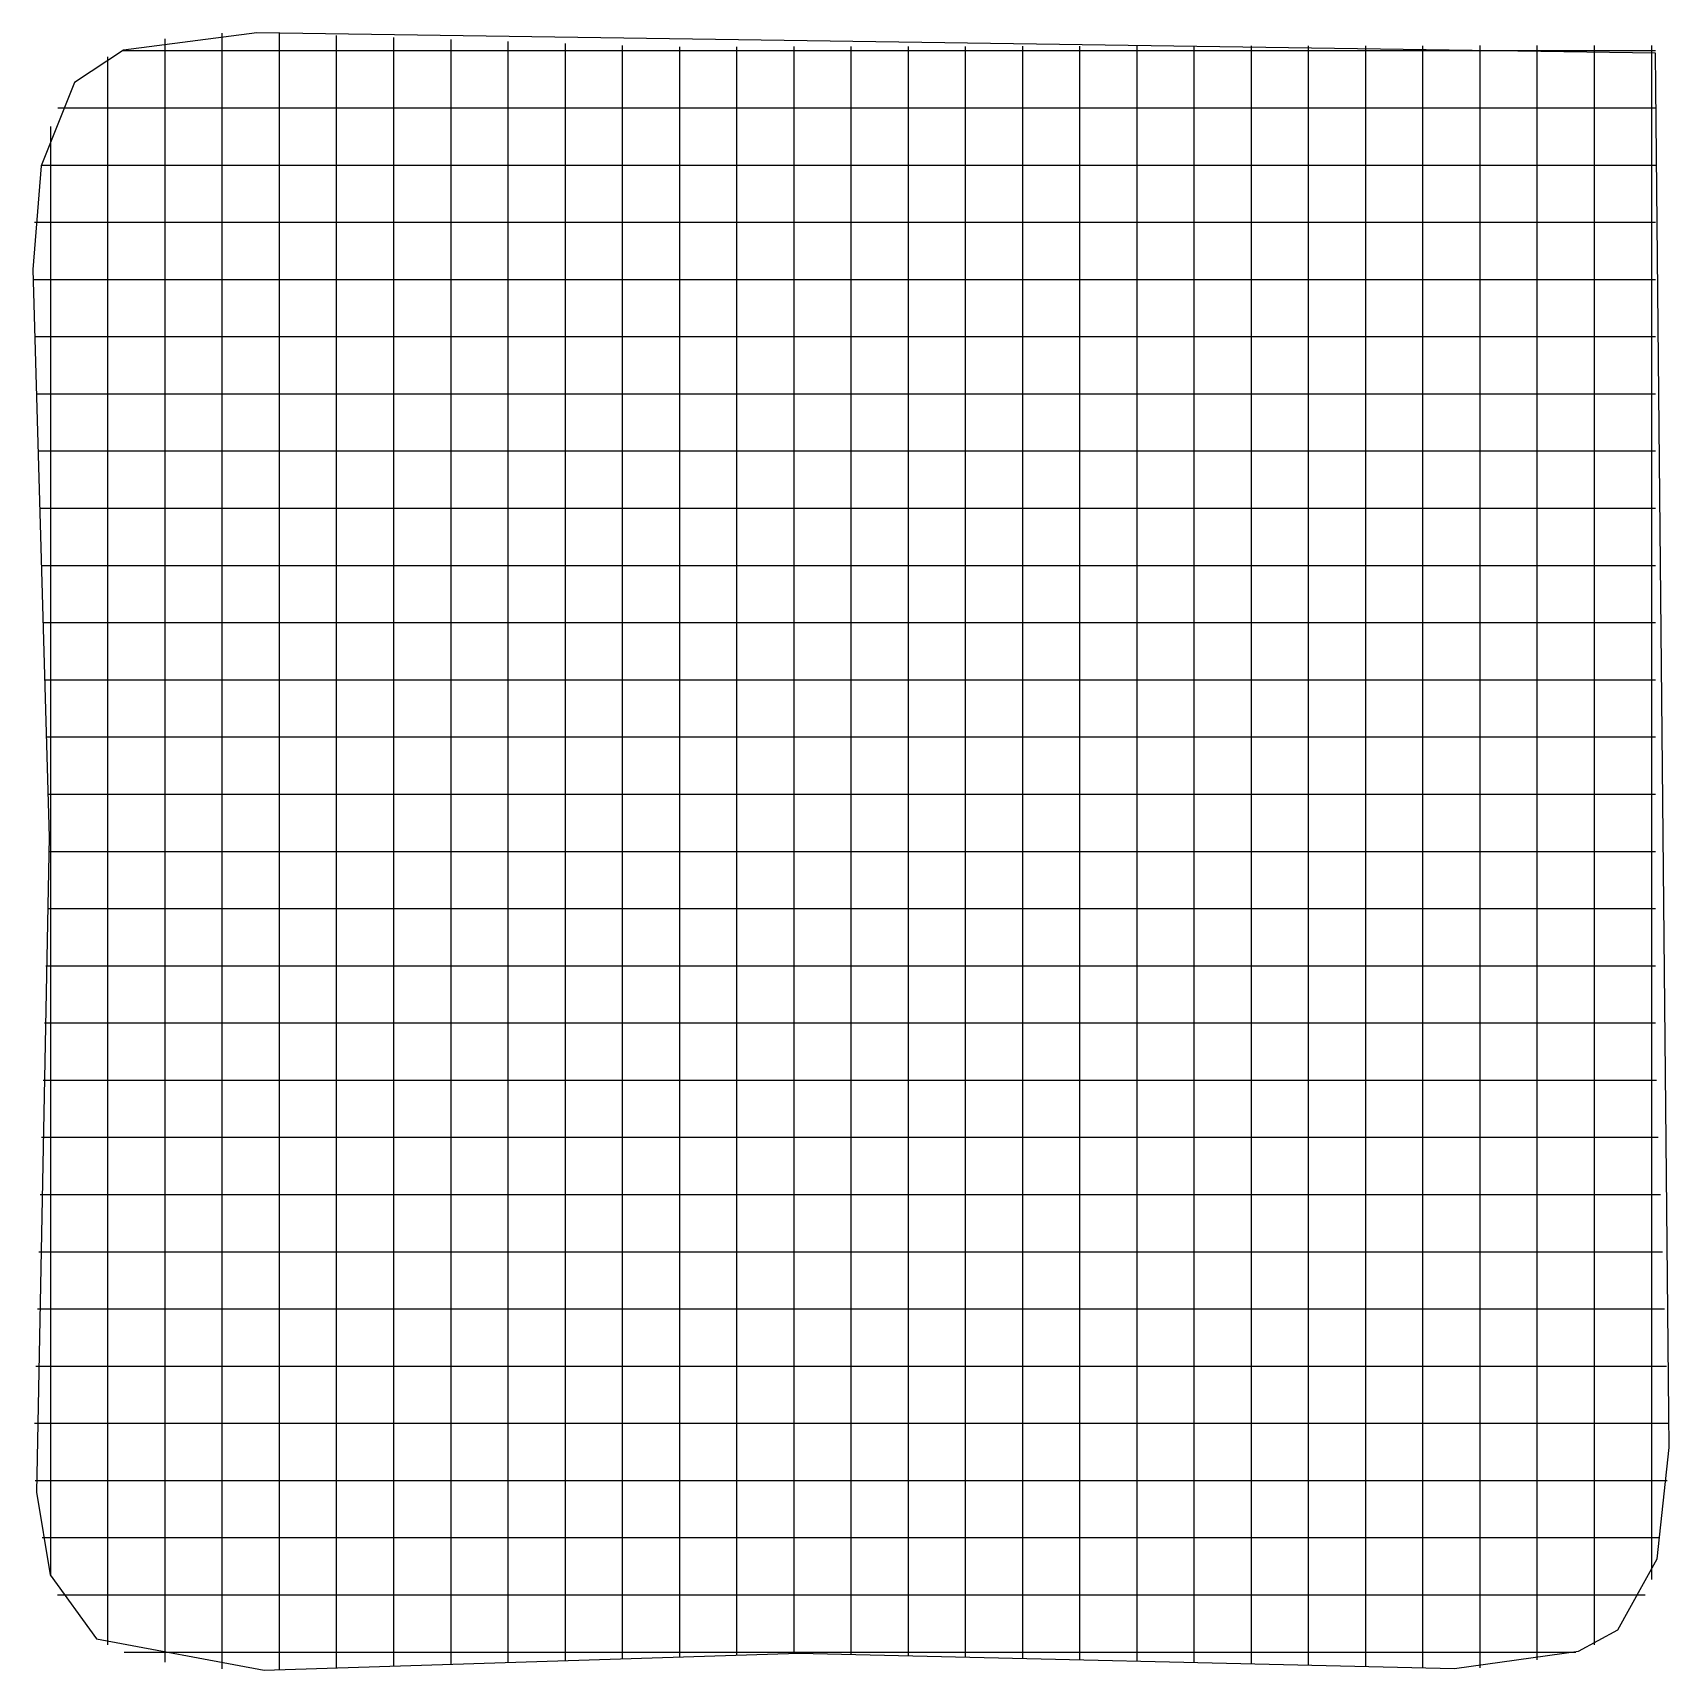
# Model space of a CAD drawing. Header units: metres. Extents: x 0.4 to 14.7, y 0.4 to 14.7.
import ezdxf

# ---------------------------------------------------------------- set-up
doc = ezdxf.new("R2010")
doc.units = ezdxf.units.M

msp = doc.modelspace()

# ---------------------------------------------------------------- linework, layer by layer
for p, q in [((1.593, 14.496), (1.593, 14.695)), ((2.093, 14.743), (2.093, 14.744)), ((2.093, 14.544), (2.093, 14.743)), ((2.593, 14.543), (2.593, 14.742)), ((3.093, 14.525), (3.093, 14.724)), ((3.593, 14.508), (3.593, 14.707)), ((4.093, 14.689), (4.093, 14.69)), ((4.093, 14.49), (4.093, 14.689)), ((4.593, 14.473), (4.593, 14.672)), ((5.093, 14.456), (5.093, 14.655)), ((5.593, 14.438), (5.593, 14.637)), ((6.093, 14.426), (6.093, 14.625)), ((6.593, 14.427), (6.593, 14.626)), ((7.093, 14.428), (7.093, 14.627)), ((7.593, 14.429), (7.593, 14.628)), ((8.093, 14.429), (8.093, 14.628)), ((8.593, 14.43), (8.593, 14.629)), ((9.093, 14.431), (9.093, 14.63)), ((9.593, 14.431), (9.593, 14.63)), ((10.093, 14.432), (10.093, 14.631)), ((10.593, 14.433), (10.593, 14.632)), ((11.093, 14.434), (11.093, 14.633)), ((11.593, 14.434), (11.593, 14.633)), ((12.093, 14.435), (12.093, 14.634)), ((12.593, 14.436), (12.593, 14.635)), ((13.093, 14.635), (13.093, 14.636)), ((13.093, 14.437), (13.093, 14.635)), ((13.593, 14.437), (13.593, 14.636)), ((14.093, 14.438), (14.093, 14.637)), ((14.593, 14.439), (14.593, 14.638)), ((1.093, 14.536), (1.093, 14.537)), ((1.093, 14.337), (1.093, 14.536)), ((1.221, 14.592), (1.42, 14.592)), ((1.221, 14.592), (1.42, 14.592)), ((1.42, 14.592), (1.59, 14.592)), ((1.59, 14.592), (1.69, 14.592)), ((1.593, 14.063), (1.593, 14.496)), ((1.69, 14.592), (2.687, 14.592)), ((2.093, 14.075), (2.093, 14.544)), ((2.593, 14.071), (2.593, 14.543)), ((2.687, 14.592), (3.19, 14.592)), ((3.093, 14.065), (3.093, 14.525)), ((3.19, 14.592), (3.39, 14.592)), ((3.39, 14.592), (3.49, 14.592)), ((3.49, 14.592), (4.487, 14.592)), ((3.593, 14.059), (3.593, 14.508)), ((4.093, 14.052), (4.093, 14.49)), ((4.487, 14.592), (4.99, 14.592)), ((4.593, 14.046), (4.593, 14.473)), ((4.99, 14.592), (5.19, 14.592)), ((5.19, 14.592), (5.29, 14.592)), ((5.29, 14.592), (5.854, 14.592)), ((5.854, 14.592), (6.053, 14.592)), ((6.053, 14.592), (6.557, 14.592)), ((6.557, 14.592), (7.553, 14.592)), ((7.553, 14.592), (7.654, 14.592)), ((7.654, 14.592), (7.853, 14.592)), ((7.853, 14.592), (8.357, 14.592)), ((8.357, 14.592), (9.353, 14.592)), ((9.353, 14.592), (9.454, 14.592)), ((9.454, 14.592), (9.653, 14.592)), ((9.653, 14.592), (10.157, 14.592)), ((10.157, 14.592), (11.153, 14.592)), ((11.153, 14.592), (11.254, 14.592)), ((11.254, 14.592), (11.453, 14.592)), ((11.453, 14.592), (11.957, 14.592)), ((11.957, 14.592), (12.953, 14.592)), ((12.953, 14.592), (13.054, 14.592)), ((13.054, 14.592), (13.253, 14.592)), ((13.253, 14.592), (13.757, 14.592)), ((13.757, 14.592), (14.525, 14.592)), ((14.525, 14.592), (14.626, 14.592)), ((1.093, 14.007), (1.093, 14.337)), ((5.093, 14.04), (5.093, 14.456)), ((5.593, 14.033), (5.593, 14.438)), ((6.093, 14.031), (6.093, 14.426)), ((6.593, 14.036), (6.593, 14.427)), ((7.093, 14.043), (7.093, 14.428)), ((7.593, 14.042), (7.593, 14.429)), ((8.093, 14.038), (8.093, 14.429)), ((8.593, 14.034), (8.593, 14.43)), ((9.093, 14.031), (9.093, 14.431)), ((9.593, 14.027), (9.593, 14.431)), ((10.093, 14.024), (10.093, 14.432)), ((10.593, 14.02), (10.593, 14.433)), ((11.093, 14.017), (11.093, 14.434)), ((11.593, 14.013), (11.593, 14.434)), ((12.093, 14.01), (12.093, 14.435)), ((12.593, 14.006), (12.593, 14.436)), ((13.093, 14.007), (13.093, 14.437)), ((13.593, 14.03), (13.593, 14.437)), ((14.093, 14.074), (14.093, 14.438)), ((14.593, 14.267), (14.593, 14.439)), ((14.593, 14.167), (14.593, 14.267)), ((0.654, 14.092), (0.853, 14.092)), ((0.654, 14.092), (0.853, 14.092)), ((0.853, 14.092), (1.213, 14.092)), ((1.213, 14.092), (2.21, 14.092)), ((1.593, 13.066), (1.593, 14.063)), ((2.093, 13.078), (2.093, 14.075)), ((2.21, 14.092), (2.31, 14.092)), ((2.31, 14.092), (2.51, 14.092)), ((2.51, 14.092), (3.013, 14.092)), ((2.593, 13.074), (2.593, 14.071)), ((3.013, 14.092), (4.01, 14.092)), ((3.093, 13.068), (3.093, 14.065)), ((3.593, 13.062), (3.593, 14.059)), ((4.01, 14.092), (4.11, 14.092)), ((4.093, 13.055), (4.093, 14.052)), ((4.11, 14.092), (4.31, 14.092)), ((4.31, 14.092), (4.813, 14.092)), ((4.593, 13.049), (4.593, 14.046)), ((4.813, 14.092), (5.81, 14.092)), ((5.093, 13.043), (5.093, 14.04)), ((5.593, 13.037), (5.593, 14.033)), ((5.81, 14.092), (5.91, 14.092)), ((5.91, 14.092), (6.11, 14.092)), ((6.093, 13.034), (6.093, 14.031)), ((6.11, 14.092), (6.613, 14.092)), ((6.593, 13.04), (6.593, 14.036)), ((6.613, 14.092), (7.61, 14.092)), ((7.093, 13.046), (7.093, 14.043)), ((7.593, 13.044), (7.593, 14.042)), ((7.61, 14.092), (7.71, 14.092)), ((7.71, 14.092), (7.91, 14.092)), ((7.91, 14.092), (8.413, 14.092)), ((8.093, 13.041), (8.093, 14.038)), ((8.413, 14.092), (9.41, 14.092)), ((8.593, 13.038), (8.593, 14.034)), ((9.093, 13.034), (9.093, 14.031)), ((9.41, 14.092), (9.51, 14.092)), ((9.51, 14.092), (9.71, 14.092)), ((9.71, 14.092), (10.213, 14.092)), ((10.213, 14.092), (11.21, 14.092)), ((11.21, 14.092), (11.31, 14.092)), ((11.31, 14.092), (11.51, 14.092)), ((11.51, 14.092), (12.013, 14.092)), ((12.013, 14.092), (13.01, 14.092)), ((13.01, 14.092), (13.11, 14.092)), ((13.11, 14.092), (13.31, 14.092)), ((13.31, 14.092), (13.813, 14.092)), ((13.593, 13.033), (13.593, 14.03)), ((13.813, 14.092), (14.525, 14.092)), ((14.093, 13.078), (14.093, 14.074)), ((14.525, 14.092), (14.626, 14.092)), ((14.593, 13.17), (14.593, 14.167)), ((0.593, 13.904), (0.593, 13.929)), ((0.593, 13.704), (0.593, 13.904)), ((1.093, 13.01), (1.093, 14.007)), ((9.593, 13.03), (9.593, 14.027)), ((10.093, 13.027), (10.093, 14.024)), ((10.593, 13.024), (10.593, 14.02)), ((11.093, 13.02), (11.093, 14.017)), ((11.593, 13.016), (11.593, 14.013)), ((12.093, 13.013), (12.093, 14.01)), ((12.593, 13.009), (12.593, 14.006)), ((13.093, 13.009), (13.093, 14.007)), ((0.593, 13.201), (0.593, 13.704)), ((0.511, 13.592), (0.71, 13.592)), ((0.511, 13.592), (0.71, 13.592)), ((0.71, 13.592), (1.118, 13.592)), ((1.118, 13.592), (2.115, 13.592)), ((2.115, 13.592), (2.215, 13.592)), ((2.215, 13.592), (2.415, 13.592)), ((2.415, 13.592), (2.918, 13.592)), ((2.918, 13.592), (3.915, 13.592)), ((3.915, 13.592), (4.015, 13.592)), ((4.015, 13.592), (4.215, 13.592)), ((4.215, 13.592), (4.718, 13.592)), ((4.718, 13.592), (5.715, 13.592)), ((5.715, 13.592), (5.815, 13.592)), ((5.815, 13.592), (6.015, 13.592)), ((6.015, 13.592), (6.518, 13.592)), ((6.518, 13.592), (7.515, 13.592)), ((7.515, 13.592), (7.615, 13.592)), ((7.615, 13.592), (7.815, 13.592)), ((7.815, 13.592), (8.318, 13.592)), ((8.318, 13.592), (9.315, 13.592)), ((9.315, 13.592), (9.415, 13.592)), ((9.415, 13.592), (9.615, 13.592)), ((9.615, 13.592), (10.118, 13.592)), ((10.118, 13.592), (11.115, 13.592)), ((11.115, 13.592), (11.215, 13.592)), ((11.215, 13.592), (11.415, 13.592)), ((11.415, 13.592), (11.918, 13.592)), ((11.918, 13.592), (12.915, 13.592)), ((12.915, 13.592), (13.015, 13.592)), ((13.015, 13.592), (13.215, 13.592)), ((13.215, 13.592), (13.718, 13.592)), ((13.718, 13.592), (14.525, 13.592)), ((14.525, 13.592), (14.626, 13.592)), ((0.593, 12.204), (0.593, 13.201)), ((0.451, 13.092), (0.65, 13.092)), ((0.451, 13.092), (0.65, 13.092)), ((0.65, 13.092), (1.078, 13.092)), ((1.078, 13.092), (2.075, 13.092)), ((1.593, 12.965), (1.593, 13.066)), ((2.075, 13.092), (2.176, 13.092)), ((2.093, 12.978), (2.093, 13.078)), ((2.176, 13.092), (2.375, 13.092)), ((2.375, 13.092), (2.878, 13.092)), ((2.593, 12.973), (2.593, 13.074)), ((2.878, 13.092), (3.875, 13.092)), ((3.093, 12.967), (3.093, 13.068)), ((3.593, 12.961), (3.593, 13.062)), ((3.875, 13.092), (3.976, 13.092)), ((3.976, 13.092), (4.175, 13.092)), ((4.093, 12.955), (4.093, 13.055)), ((4.175, 13.092), (4.678, 13.092)), ((4.593, 12.948), (4.593, 13.049)), ((4.678, 13.092), (5.675, 13.092)), ((5.093, 12.943), (5.093, 13.043)), ((5.593, 12.936), (5.593, 13.037)), ((5.675, 13.092), (5.776, 13.092)), ((5.776, 13.092), (5.975, 13.092)), ((5.975, 13.092), (6.478, 13.092)), ((6.093, 12.933), (6.093, 13.034)), ((6.478, 13.092), (7.475, 13.092)), ((6.593, 12.939), (6.593, 13.04)), ((7.093, 12.945), (7.093, 13.046)), ((7.475, 13.092), (7.576, 13.092)), ((7.576, 13.092), (7.775, 13.092)), ((7.593, 12.944), (7.593, 13.044)), ((7.775, 13.092), (8.278, 13.092)), ((8.093, 12.94), (8.093, 13.041)), ((8.278, 13.092), (9.275, 13.092)), ((8.593, 12.937), (8.593, 13.038)), ((9.093, 12.934), (9.093, 13.034)), ((9.275, 13.092), (9.376, 13.092)), ((9.376, 13.092), (9.575, 13.092)), ((9.575, 13.092), (10.078, 13.092)), ((9.593, 12.93), (9.593, 13.03)), ((10.078, 13.092), (11.075, 13.092)), ((11.075, 13.092), (11.176, 13.092)), ((11.176, 13.092), (11.375, 13.092)), ((11.375, 13.092), (11.878, 13.092)), ((11.878, 13.092), (12.875, 13.092)), ((12.875, 13.092), (12.976, 13.092)), ((12.976, 13.092), (13.175, 13.092)), ((13.175, 13.092), (13.678, 13.092)), ((13.593, 12.932), (13.593, 13.033)), ((13.678, 13.092), (14.525, 13.092)), ((14.093, 12.977), (14.093, 13.078)), ((14.525, 13.092), (14.626, 13.092)), ((14.593, 12.666), (14.593, 13.17)), ((1.093, 12.91), (1.093, 13.01)), ((1.093, 12.71), (1.093, 12.91)), ((1.593, 12.766), (1.593, 12.965)), ((2.093, 12.779), (2.093, 12.978)), ((2.593, 12.775), (2.593, 12.973)), ((3.093, 12.768), (3.093, 12.967)), ((3.593, 12.762), (3.593, 12.961)), ((4.093, 12.755), (4.093, 12.955)), ((4.593, 12.749), (4.593, 12.948)), ((5.093, 12.743), (5.093, 12.943)), ((5.593, 12.737), (5.593, 12.936)), ((6.093, 12.734), (6.093, 12.933)), ((6.593, 12.74), (6.593, 12.939)), ((7.093, 12.746), (7.093, 12.945)), ((7.593, 12.745), (7.593, 12.944)), ((8.093, 12.741), (8.093, 12.94)), ((8.593, 12.738), (8.593, 12.937)), ((9.093, 12.734), (9.093, 12.934)), ((9.593, 12.73), (9.593, 12.93)), ((10.093, 12.926), (10.093, 13.027)), ((10.093, 12.727), (10.093, 12.926)), ((10.593, 12.923), (10.593, 13.024)), ((10.593, 12.724), (10.593, 12.923)), ((11.093, 12.919), (11.093, 13.02)), ((11.093, 12.72), (11.093, 12.919)), ((11.593, 12.916), (11.593, 13.016)), ((11.593, 12.716), (11.593, 12.916)), ((12.093, 12.912), (12.093, 13.013)), ((12.093, 12.713), (12.093, 12.912)), ((12.593, 12.909), (12.593, 13.009)), ((12.593, 12.709), (12.593, 12.909)), ((13.093, 12.909), (13.093, 13.009)), ((13.093, 12.71), (13.093, 12.909)), ((13.593, 12.733), (13.593, 12.932)), ((14.093, 12.778), (14.093, 12.977)), ((1.593, 12.263), (1.593, 12.766)), ((2.093, 12.275), (2.093, 12.779)), ((2.593, 12.271), (2.593, 12.775)), ((3.093, 12.265), (3.093, 12.768)), ((3.593, 12.259), (3.593, 12.762)), ((4.093, 12.252), (4.093, 12.755)), ((4.593, 12.246), (4.593, 12.749)), ((5.093, 12.24), (5.093, 12.743)), ((7.093, 12.243), (7.093, 12.746)), ((7.593, 12.242), (7.593, 12.745)), ((8.093, 12.238), (8.093, 12.741)), ((14.093, 12.274), (14.093, 12.778)), ((1.093, 12.207), (1.093, 12.71)), ((5.593, 12.233), (5.593, 12.737)), ((6.093, 12.231), (6.093, 12.734)), ((6.593, 12.236), (6.593, 12.74)), ((8.593, 12.234), (8.593, 12.738)), ((9.093, 12.231), (9.093, 12.734)), ((9.593, 12.227), (9.593, 12.73)), ((10.093, 12.224), (10.093, 12.727)), ((10.593, 12.22), (10.593, 12.724)), ((11.093, 12.217), (11.093, 12.72)), ((11.593, 12.213), (11.593, 12.716)), ((12.093, 12.21), (12.093, 12.713)), ((12.593, 12.206), (12.593, 12.709)), ((13.093, 12.207), (13.093, 12.71)), ((13.593, 12.23), (13.593, 12.733)), ((14.593, 12.467), (14.593, 12.666)), ((0.438, 12.592), (0.637, 12.592)), ((0.438, 12.592), (0.637, 12.592)), ((0.637, 12.592), (1.069, 12.592)), ((1.069, 12.592), (2.066, 12.592)), ((2.066, 12.592), (2.167, 12.592)), ((2.167, 12.592), (2.366, 12.592)), ((2.366, 12.592), (2.869, 12.592)), ((2.869, 12.592), (3.866, 12.592)), ((3.866, 12.592), (3.967, 12.592)), ((3.967, 12.592), (4.166, 12.592)), ((4.166, 12.592), (4.669, 12.592)), ((4.669, 12.592), (5.666, 12.592)), ((5.666, 12.592), (5.767, 12.592)), ((5.767, 12.592), (5.966, 12.592)), ((5.966, 12.592), (6.469, 12.592)), ((6.469, 12.592), (7.466, 12.592)), ((7.466, 12.592), (7.567, 12.592)), ((7.567, 12.592), (7.766, 12.592)), ((7.766, 12.592), (8.269, 12.592)), ((8.269, 12.592), (9.266, 12.592)), ((9.266, 12.592), (9.367, 12.592)), ((9.367, 12.592), (9.566, 12.592)), ((9.566, 12.592), (10.069, 12.592)), ((10.069, 12.592), (11.066, 12.592)), ((11.066, 12.592), (11.167, 12.592)), ((11.167, 12.592), (11.366, 12.592)), ((11.366, 12.592), (11.869, 12.592)), ((11.869, 12.592), (12.866, 12.592)), ((12.866, 12.592), (12.967, 12.592)), ((12.967, 12.592), (13.166, 12.592)), ((13.166, 12.592), (13.669, 12.592)), ((13.669, 12.592), (14.525, 12.592)), ((14.525, 12.592), (14.626, 12.592)), ((14.593, 12.367), (14.593, 12.467)), ((14.593, 11.37), (14.593, 12.367)), ((0.593, 12.104), (0.593, 12.204)), ((1.093, 11.21), (1.093, 12.207)), ((1.593, 11.266), (1.593, 12.263)), ((2.093, 11.278), (2.093, 12.275)), ((2.593, 11.274), (2.593, 12.271)), ((3.093, 11.268), (3.093, 12.265)), ((3.593, 11.262), (3.593, 12.259)), ((4.093, 11.255), (4.093, 12.252)), ((4.593, 11.249), (4.593, 12.246)), ((5.093, 11.243), (5.093, 12.24)), ((5.593, 11.237), (5.593, 12.233)), ((6.093, 11.234), (6.093, 12.231)), ((6.593, 11.24), (6.593, 12.236)), ((7.093, 11.246), (7.093, 12.243)), ((7.593, 11.244), (7.593, 12.242)), ((8.093, 11.241), (8.093, 12.238)), ((8.593, 11.238), (8.593, 12.234)), ((9.093, 11.234), (9.093, 12.231)), ((9.593, 11.23), (9.593, 12.227)), ((10.093, 11.227), (10.093, 12.224)), ((10.593, 11.224), (10.593, 12.22)), ((11.093, 11.22), (11.093, 12.217)), ((11.593, 11.216), (11.593, 12.213)), ((12.093, 11.213), (12.093, 12.21)), ((12.593, 11.209), (12.593, 12.206)), ((13.093, 11.209), (13.093, 12.207)), ((13.593, 11.233), (13.593, 12.23)), ((14.093, 11.278), (14.093, 12.274)), ((0.453, 12.092), (0.652, 12.092)), ((0.453, 12.092), (0.652, 12.092)), ((0.593, 11.904), (0.593, 12.104)), ((0.652, 12.092), (1.079, 12.092)), ((1.079, 12.092), (2.076, 12.092)), ((2.076, 12.092), (2.177, 12.092)), ((2.177, 12.092), (2.376, 12.092)), ((2.376, 12.092), (2.879, 12.092)), ((2.879, 12.092), (3.876, 12.092)), ((3.876, 12.092), (3.977, 12.092)), ((3.977, 12.092), (4.176, 12.092)), ((4.176, 12.092), (4.679, 12.092)), ((4.679, 12.092), (5.676, 12.092)), ((5.676, 12.092), (5.777, 12.092)), ((5.777, 12.092), (5.976, 12.092)), ((5.976, 12.092), (6.479, 12.092)), ((6.479, 12.092), (7.476, 12.092)), ((7.476, 12.092), (7.577, 12.092)), ((7.577, 12.092), (7.776, 12.092)), ((7.776, 12.092), (8.279, 12.092)), ((8.279, 12.092), (9.276, 12.092)), ((9.276, 12.092), (9.377, 12.092)), ((9.377, 12.092), (9.576, 12.092)), ((9.576, 12.092), (10.079, 12.092)), ((10.079, 12.092), (11.076, 12.092)), ((11.076, 12.092), (11.177, 12.092)), ((11.177, 12.092), (11.376, 12.092)), ((11.376, 12.092), (11.879, 12.092)), ((11.879, 12.092), (12.876, 12.092)), ((12.876, 12.092), (12.977, 12.092)), ((12.977, 12.092), (13.176, 12.092)), ((13.176, 12.092), (13.679, 12.092)), ((13.679, 12.092), (14.525, 12.092)), ((14.525, 12.092), (14.626, 12.092)), ((0.593, 11.401), (0.593, 11.904)), ((0.468, 11.592), (0.667, 11.592)), ((0.468, 11.592), (0.667, 11.592)), ((0.667, 11.592), (1.089, 11.592)), ((1.089, 11.592), (2.086, 11.592)), ((2.086, 11.592), (2.187, 11.592)), ((2.187, 11.592), (2.386, 11.592)), ((2.386, 11.592), (2.889, 11.592)), ((2.889, 11.592), (3.886, 11.592)), ((3.886, 11.592), (3.987, 11.592)), ((3.987, 11.592), (4.186, 11.592)), ((4.186, 11.592), (4.689, 11.592)), ((4.689, 11.592), (5.686, 11.592)), ((5.686, 11.592), (5.787, 11.592)), ((5.787, 11.592), (5.986, 11.592)), ((5.986, 11.592), (6.489, 11.592)), ((6.489, 11.592), (7.486, 11.592)), ((7.486, 11.592), (7.587, 11.592)), ((7.587, 11.592), (7.786, 11.592)), ((7.786, 11.592), (8.289, 11.592)), ((8.289, 11.592), (9.286, 11.592)), ((9.286, 11.592), (9.387, 11.592)), ((9.387, 11.592), (9.586, 11.592)), ((9.586, 11.592), (10.089, 11.592)), ((10.089, 11.592), (11.086, 11.592)), ((11.086, 11.592), (11.187, 11.592)), ((11.187, 11.592), (11.386, 11.592)), ((11.386, 11.592), (11.889, 11.592)), ((11.889, 11.592), (12.886, 11.592)), ((12.886, 11.592), (12.987, 11.592)), ((12.987, 11.592), (13.186, 11.592)), ((13.186, 11.592), (13.689, 11.592)), ((13.689, 11.592), (14.525, 11.592)), ((14.525, 11.592), (14.626, 11.592)), ((0.593, 10.404), (0.593, 11.401)), ((14.593, 10.866), (14.593, 11.37)), ((1.093, 11.11), (1.093, 11.21)), ((1.593, 11.165), (1.593, 11.266)), ((2.093, 11.178), (2.093, 11.278)), ((2.093, 10.979), (2.093, 11.178)), ((2.593, 11.173), (2.593, 11.274)), ((2.593, 10.975), (2.593, 11.173)), ((3.093, 11.167), (3.093, 11.268)), ((3.093, 10.968), (3.093, 11.167)), ((3.593, 11.161), (3.593, 11.262)), ((4.093, 11.155), (4.093, 11.255)), ((4.593, 11.148), (4.593, 11.249)), ((5.093, 11.143), (5.093, 11.243)), ((5.593, 11.136), (5.593, 11.237)), ((6.093, 11.133), (6.093, 11.234)), ((6.593, 11.139), (6.593, 11.24)), ((7.093, 11.145), (7.093, 11.246)), ((7.593, 11.144), (7.593, 11.244)), ((8.093, 11.14), (8.093, 11.241)), ((8.593, 11.137), (8.593, 11.238)), ((9.093, 11.134), (9.093, 11.234)), ((9.593, 11.13), (9.593, 11.23)), ((10.093, 11.126), (10.093, 11.227)), ((10.593, 11.123), (10.593, 11.224)), ((11.093, 11.119), (11.093, 11.22)), ((11.593, 11.116), (11.593, 11.216)), ((12.093, 11.112), (12.093, 11.213)), ((12.593, 11.109), (12.593, 11.209)), ((13.093, 11.109), (13.093, 11.209)), ((13.593, 11.132), (13.593, 11.233)), ((14.093, 11.177), (14.093, 11.278)), ((14.093, 10.978), (14.093, 11.177)), ((0.484, 11.092), (0.683, 11.092)), ((0.484, 11.092), (0.683, 11.092)), ((0.683, 11.092), (1.1, 11.092)), ((1.093, 10.91), (1.093, 11.11)), ((1.1, 11.092), (2.097, 11.092)), ((1.593, 10.966), (1.593, 11.165)), ((2.097, 11.092), (2.197, 11.092)), ((2.197, 11.092), (2.397, 11.092)), ((2.397, 11.092), (2.9, 11.092)), ((2.9, 11.092), (3.897, 11.092)), ((3.593, 10.962), (3.593, 11.161)), ((3.897, 11.092), (3.997, 11.092)), ((3.997, 11.092), (4.197, 11.092)), ((4.093, 10.955), (4.093, 11.155)), ((4.197, 11.092), (4.7, 11.092)), ((4.593, 10.949), (4.593, 11.148)), ((4.7, 11.092), (5.697, 11.092)), ((5.093, 10.943), (5.093, 11.143)), ((5.593, 10.937), (5.593, 11.136)), ((5.697, 11.092), (5.797, 11.092)), ((5.797, 11.092), (5.997, 11.092)), ((5.997, 11.092), (6.5, 11.092)), ((6.093, 10.934), (6.093, 11.133)), ((6.5, 11.092), (7.497, 11.092)), ((6.593, 10.94), (6.593, 11.139)), ((7.093, 10.946), (7.093, 11.145)), ((7.497, 11.092), (7.597, 11.092)), ((7.593, 10.945), (7.593, 11.144)), ((7.597, 11.092), (7.797, 11.092)), ((7.797, 11.092), (8.3, 11.092)), ((8.093, 10.941), (8.093, 11.14)), ((8.3, 11.092), (9.297, 11.092)), ((8.593, 10.938), (8.593, 11.137)), ((9.093, 10.934), (9.093, 11.134)), ((9.297, 11.092), (9.397, 11.092)), ((9.397, 11.092), (9.597, 11.092)), ((9.593, 10.93), (9.593, 11.13)), ((9.597, 11.092), (10.1, 11.092)), ((10.093, 10.927), (10.093, 11.126)), ((10.1, 11.092), (11.097, 11.092)), ((10.593, 10.924), (10.593, 11.123)), ((11.093, 10.92), (11.093, 11.119)), ((11.097, 11.092), (11.197, 11.092)), ((11.197, 11.092), (11.397, 11.092)), ((11.397, 11.092), (11.9, 11.092)), ((11.593, 10.916), (11.593, 11.116)), ((11.9, 11.092), (12.897, 11.092)), ((12.093, 10.913), (12.093, 11.112)), ((12.593, 10.909), (12.593, 11.109)), ((12.897, 11.092), (12.997, 11.092)), ((12.997, 11.092), (13.197, 11.092)), ((13.093, 10.91), (13.093, 11.109)), ((13.197, 11.092), (13.7, 11.092)), ((13.593, 10.933), (13.593, 11.132)), ((13.7, 11.092), (14.525, 11.092)), ((14.525, 11.092), (14.626, 11.092)), ((1.093, 10.407), (1.093, 10.91)), ((1.593, 10.463), (1.593, 10.966)), ((2.093, 10.475), (2.093, 10.979)), ((2.593, 10.471), (2.593, 10.975)), ((3.093, 10.465), (3.093, 10.968)), ((3.593, 10.459), (3.593, 10.962)), ((4.093, 10.452), (4.093, 10.955)), ((4.593, 10.446), (4.593, 10.949)), ((5.093, 10.44), (5.093, 10.943)), ((5.593, 10.433), (5.593, 10.937)), ((6.093, 10.431), (6.093, 10.934)), ((6.593, 10.436), (6.593, 10.94)), ((7.093, 10.443), (7.093, 10.946)), ((7.593, 10.442), (7.593, 10.945)), ((8.093, 10.438), (8.093, 10.941)), ((8.593, 10.434), (8.593, 10.938)), ((9.093, 10.431), (9.093, 10.934)), ((9.593, 10.427), (9.593, 10.93)), ((10.093, 10.424), (10.093, 10.927)), ((10.593, 10.42), (10.593, 10.924)), ((11.093, 10.417), (11.093, 10.92)), ((11.593, 10.413), (11.593, 10.916)), ((12.093, 10.41), (12.093, 10.913)), ((12.593, 10.406), (12.593, 10.909)), ((13.093, 10.407), (13.093, 10.91)), ((13.593, 10.43), (13.593, 10.933)), ((14.093, 10.474), (14.093, 10.978)), ((14.593, 10.667), (14.593, 10.866)), ((14.593, 10.567), (14.593, 10.667)), ((0.499, 10.592), (0.698, 10.592)), ((0.499, 10.592), (0.698, 10.592)), ((0.698, 10.592), (1.11, 10.592)), ((1.11, 10.592), (2.107, 10.592)), ((1.593, 9.466), (1.593, 10.463)), ((2.093, 9.478), (2.093, 10.475)), ((2.107, 10.592), (2.207, 10.592)), ((2.207, 10.592), (2.407, 10.592)), ((2.407, 10.592), (2.91, 10.592)), ((2.593, 9.474), (2.593, 10.471)), ((2.91, 10.592), (3.907, 10.592)), ((3.093, 9.468), (3.093, 10.465)), ((3.593, 9.462), (3.593, 10.459)), ((3.907, 10.592), (4.007, 10.592)), ((4.007, 10.592), (4.207, 10.592)), ((4.093, 9.455), (4.093, 10.452)), ((4.207, 10.592), (4.71, 10.592)), ((4.71, 10.592), (5.707, 10.592)), ((5.707, 10.592), (5.807, 10.592)), ((5.807, 10.592), (6.007, 10.592)), ((6.007, 10.592), (6.51, 10.592)), ((6.51, 10.592), (7.507, 10.592)), ((7.507, 10.592), (7.607, 10.592)), ((7.607, 10.592), (7.807, 10.592)), ((7.807, 10.592), (8.31, 10.592)), ((8.31, 10.592), (9.307, 10.592)), ((9.307, 10.592), (9.407, 10.592)), ((9.407, 10.592), (9.607, 10.592)), ((9.607, 10.592), (10.11, 10.592)), ((10.11, 10.592), (11.107, 10.592)), ((11.107, 10.592), (11.207, 10.592)), ((11.207, 10.592), (11.407, 10.592)), ((11.407, 10.592), (11.91, 10.592)), ((11.91, 10.592), (12.907, 10.592)), ((12.907, 10.592), (13.007, 10.592)), ((13.007, 10.592), (13.207, 10.592)), ((13.207, 10.592), (13.71, 10.592)), ((13.71, 10.592), (14.525, 10.592)), ((14.093, 9.478), (14.093, 10.474)), ((14.525, 10.592), (14.626, 10.592)), ((14.593, 9.57), (14.593, 10.567)), ((0.593, 10.304), (0.593, 10.404)), ((1.093, 9.41), (1.093, 10.407)), ((4.593, 9.449), (4.593, 10.446)), ((5.093, 9.443), (5.093, 10.44)), ((5.593, 9.437), (5.593, 10.433)), ((6.093, 9.434), (6.093, 10.431)), ((6.593, 9.44), (6.593, 10.436)), ((7.093, 9.446), (7.093, 10.443)), ((7.593, 9.444), (7.593, 10.442)), ((8.093, 9.441), (8.093, 10.438)), ((8.593, 9.438), (8.593, 10.434)), ((9.093, 9.434), (9.093, 10.431)), ((9.593, 9.43), (9.593, 10.427)), ((10.093, 9.427), (10.093, 10.424)), ((10.593, 9.424), (10.593, 10.42)), ((11.093, 9.42), (11.093, 10.417)), ((11.593, 9.416), (11.593, 10.413)), ((12.093, 9.413), (12.093, 10.41)), ((12.593, 9.409), (12.593, 10.406)), ((13.093, 9.409), (13.093, 10.407)), ((13.593, 9.433), (13.593, 10.43)), ((0.593, 10.104), (0.593, 10.304)), ((0.514, 10.092), (0.713, 10.092)), ((0.514, 10.092), (0.713, 10.092)), ((0.593, 9.601), (0.593, 10.104)), ((0.713, 10.092), (1.12, 10.092)), ((1.12, 10.092), (2.117, 10.092)), ((2.117, 10.092), (2.217, 10.092)), ((2.217, 10.092), (2.417, 10.092)), ((2.417, 10.092), (2.92, 10.092)), ((2.92, 10.092), (3.917, 10.092)), ((3.917, 10.092), (4.017, 10.092)), ((4.017, 10.092), (4.217, 10.092)), ((4.217, 10.092), (4.72, 10.092)), ((4.72, 10.092), (5.717, 10.092)), ((5.717, 10.092), (5.817, 10.092)), ((5.817, 10.092), (6.017, 10.092)), ((6.017, 10.092), (6.52, 10.092)), ((6.52, 10.092), (7.517, 10.092)), ((7.517, 10.092), (7.617, 10.092)), ((7.617, 10.092), (7.817, 10.092)), ((7.817, 10.092), (8.32, 10.092)), ((8.32, 10.092), (9.317, 10.092)), ((9.317, 10.092), (9.417, 10.092)), ((9.417, 10.092), (9.617, 10.092)), ((9.617, 10.092), (10.12, 10.092)), ((10.12, 10.092), (11.117, 10.092)), ((11.117, 10.092), (11.217, 10.092)), ((11.217, 10.092), (11.417, 10.092)), ((11.417, 10.092), (11.92, 10.092)), ((11.92, 10.092), (12.917, 10.092)), ((12.917, 10.092), (13.017, 10.092)), ((13.017, 10.092), (13.217, 10.092)), ((13.217, 10.092), (13.72, 10.092)), ((13.72, 10.092), (14.525, 10.092)), ((14.525, 10.092), (14.626, 10.092)), ((0.529, 9.592), (0.728, 9.592)), ((0.529, 9.592), (0.728, 9.592)), ((0.593, 8.604), (0.593, 9.601)), ((0.728, 9.592), (1.13, 9.592)), ((1.13, 9.592), (2.127, 9.592)), ((2.127, 9.592), (2.228, 9.592)), ((2.228, 9.592), (2.427, 9.592)), ((2.427, 9.592), (2.93, 9.592)), ((2.93, 9.592), (3.927, 9.592)), ((3.927, 9.592), (4.028, 9.592)), ((4.028, 9.592), (4.227, 9.592)), ((4.227, 9.592), (4.73, 9.592)), ((4.73, 9.592), (5.727, 9.592)), ((5.727, 9.592), (5.828, 9.592)), ((5.828, 9.592), (6.027, 9.592)), ((6.027, 9.592), (6.53, 9.592)), ((6.53, 9.592), (7.527, 9.592)), ((7.527, 9.592), (7.628, 9.592)), ((7.628, 9.592), (7.827, 9.592)), ((7.827, 9.592), (8.33, 9.592)), ((8.33, 9.592), (9.327, 9.592)), ((9.327, 9.592), (9.428, 9.592)), ((9.428, 9.592), (9.627, 9.592)), ((9.627, 9.592), (10.13, 9.592)), ((10.13, 9.592), (11.127, 9.592)), ((11.127, 9.592), (11.228, 9.592)), ((11.228, 9.592), (11.427, 9.592)), ((11.427, 9.592), (11.93, 9.592)), ((11.93, 9.592), (12.927, 9.592)), ((12.927, 9.592), (13.028, 9.592)), ((13.028, 9.592), (13.227, 9.592)), ((13.227, 9.592), (13.73, 9.592)), ((13.73, 9.592), (14.525, 9.592)), ((14.525, 9.592), (14.626, 9.592)), ((1.593, 9.365), (1.593, 9.466)), ((2.093, 9.378), (2.093, 9.478)), ((2.593, 9.373), (2.593, 9.474)), ((3.093, 9.367), (3.093, 9.468)), ((3.593, 9.361), (3.593, 9.462)), ((4.093, 9.355), (4.093, 9.455)), ((4.593, 9.348), (4.593, 9.449)), ((14.093, 9.377), (14.093, 9.478)), ((14.593, 9.066), (14.593, 9.57)), ((1.093, 9.31), (1.093, 9.41)), ((1.093, 9.11), (1.093, 9.31)), ((1.593, 9.166), (1.593, 9.365)), ((2.093, 9.179), (2.093, 9.378)), ((2.593, 9.175), (2.593, 9.373)), ((3.093, 9.168), (3.093, 9.367)), ((3.593, 9.162), (3.593, 9.361)), ((4.093, 9.155), (4.093, 9.355)), ((4.593, 9.149), (4.593, 9.348)), ((5.093, 9.343), (5.093, 9.443)), ((5.093, 9.143), (5.093, 9.343)), ((5.593, 9.336), (5.593, 9.437)), ((5.593, 9.137), (5.593, 9.336)), ((6.093, 9.333), (6.093, 9.434)), ((6.093, 9.134), (6.093, 9.333)), ((6.593, 9.339), (6.593, 9.44)), ((6.593, 9.14), (6.593, 9.339)), ((7.093, 9.345), (7.093, 9.446)), ((7.093, 9.146), (7.093, 9.345)), ((7.593, 9.344), (7.593, 9.444)), ((7.593, 9.145), (7.593, 9.344)), ((8.093, 9.34), (8.093, 9.441)), ((8.093, 9.141), (8.093, 9.34)), ((8.593, 9.337), (8.593, 9.438)), ((8.593, 9.138), (8.593, 9.337)), ((9.093, 9.334), (9.093, 9.434)), ((9.093, 9.134), (9.093, 9.334)), ((9.593, 9.33), (9.593, 9.43)), ((9.593, 9.13), (9.593, 9.33)), ((10.093, 9.326), (10.093, 9.427)), ((10.093, 9.127), (10.093, 9.326)), ((10.593, 9.323), (10.593, 9.424)), ((10.593, 9.124), (10.593, 9.323)), ((11.093, 9.319), (11.093, 9.42)), ((11.093, 9.12), (11.093, 9.319)), ((11.593, 9.316), (11.593, 9.416)), ((11.593, 9.116), (11.593, 9.316)), ((12.093, 9.312), (12.093, 9.413)), ((12.093, 9.113), (12.093, 9.312)), ((12.593, 9.309), (12.593, 9.409)), ((12.593, 9.109), (12.593, 9.309)), ((13.093, 9.309), (13.093, 9.409)), ((13.093, 9.11), (13.093, 9.309)), ((13.593, 9.332), (13.593, 9.433)), ((13.593, 9.133), (13.593, 9.332)), ((14.093, 9.178), (14.093, 9.377)), ((1.593, 8.663), (1.593, 9.166)), ((2.093, 8.675), (2.093, 9.179)), ((2.593, 8.671), (2.593, 9.175)), ((3.093, 8.665), (3.093, 9.168)), ((14.093, 8.674), (14.093, 9.178)), ((0.545, 9.092), (0.744, 9.092)), ((0.545, 9.092), (0.744, 9.092)), ((0.744, 9.092), (1.141, 9.092)), ((1.093, 8.607), (1.093, 9.11)), ((1.141, 9.092), (2.137, 9.092)), ((2.137, 9.092), (2.238, 9.092)), ((2.238, 9.092), (2.437, 9.092)), ((2.437, 9.092), (2.941, 9.092)), ((2.941, 9.092), (3.937, 9.092)), ((3.593, 8.659), (3.593, 9.162)), ((3.937, 9.092), (4.038, 9.092)), ((4.038, 9.092), (4.237, 9.092)), ((4.093, 8.652), (4.093, 9.155)), ((4.237, 9.092), (4.741, 9.092)), ((4.593, 8.646), (4.593, 9.149)), ((4.741, 9.092), (5.737, 9.092)), ((5.093, 8.64), (5.093, 9.143)), ((5.593, 8.633), (5.593, 9.137)), ((5.737, 9.092), (5.838, 9.092)), ((5.838, 9.092), (6.037, 9.092)), ((6.037, 9.092), (6.541, 9.092)), ((6.093, 8.631), (6.093, 9.134)), ((6.541, 9.092), (7.537, 9.092)), ((6.593, 8.636), (6.593, 9.14)), ((7.093, 8.643), (7.093, 9.146)), ((7.537, 9.092), (7.638, 9.092)), ((7.593, 8.642), (7.593, 9.145)), ((7.638, 9.092), (7.837, 9.092)), ((7.837, 9.092), (8.341, 9.092)), ((8.093, 8.638), (8.093, 9.141)), ((8.341, 9.092), (9.337, 9.092)), ((8.593, 8.634), (8.593, 9.138)), ((9.093, 8.631), (9.093, 9.134)), ((9.337, 9.092), (9.438, 9.092)), ((9.438, 9.092), (9.637, 9.092)), ((9.593, 8.627), (9.593, 9.13)), ((9.637, 9.092), (10.141, 9.092)), ((10.093, 8.624), (10.093, 9.127)), ((10.141, 9.092), (11.137, 9.092)), ((10.593, 8.62), (10.593, 9.124)), ((11.093, 8.617), (11.093, 9.12)), ((11.137, 9.092), (11.238, 9.092)), ((11.238, 9.092), (11.437, 9.092)), ((11.437, 9.092), (11.941, 9.092)), ((11.593, 8.613), (11.593, 9.116)), ((11.941, 9.092), (12.937, 9.092)), ((12.093, 8.61), (12.093, 9.113)), ((12.593, 8.606), (12.593, 9.109)), ((12.937, 9.092), (13.038, 9.092)), ((13.038, 9.092), (13.237, 9.092)), ((13.093, 8.607), (13.093, 9.11)), ((13.237, 9.092), (13.741, 9.092)), ((13.593, 8.63), (13.593, 9.133)), ((13.741, 9.092), (14.525, 9.092)), ((14.525, 9.092), (14.626, 9.092)), ((14.593, 8.867), (14.593, 9.066)), ((14.593, 8.767), (14.593, 8.867)), ((14.593, 7.77), (14.593, 8.767)), ((0.56, 8.592), (0.759, 8.592)), ((0.56, 8.592), (0.759, 8.592)), ((0.593, 8.504), (0.593, 8.604)), ((0.759, 8.592), (1.151, 8.592)), ((1.093, 7.61), (1.093, 8.607)), ((1.151, 8.592), (2.147, 8.592)), ((1.593, 7.666), (1.593, 8.663)), ((2.093, 7.678), (2.093, 8.675)), ((2.147, 8.592), (2.248, 8.592)), ((2.248, 8.592), (2.447, 8.592)), ((2.447, 8.592), (2.951, 8.592)), ((2.593, 7.674), (2.593, 8.671)), ((2.951, 8.592), (3.947, 8.592)), ((3.093, 7.668), (3.093, 8.665)), ((3.593, 7.662), (3.593, 8.659)), ((3.947, 8.592), (4.048, 8.592)), ((4.048, 8.592), (4.247, 8.592)), ((4.093, 7.655), (4.093, 8.652)), ((4.247, 8.592), (4.751, 8.592)), ((4.593, 7.649), (4.593, 8.646)), ((4.751, 8.592), (5.747, 8.592)), ((5.093, 7.643), (5.093, 8.64)), ((5.593, 7.637), (5.593, 8.633)), ((5.747, 8.592), (5.848, 8.592)), ((5.848, 8.592), (6.047, 8.592)), ((6.047, 8.592), (6.551, 8.592)), ((6.093, 7.634), (6.093, 8.631)), ((6.551, 8.592), (7.547, 8.592)), ((6.593, 7.64), (6.593, 8.636)), ((7.093, 7.646), (7.093, 8.643)), ((7.547, 8.592), (7.648, 8.592)), ((7.593, 7.644), (7.593, 8.642)), ((7.648, 8.592), (7.847, 8.592)), ((7.847, 8.592), (8.351, 8.592)), ((8.093, 7.641), (8.093, 8.638)), ((8.351, 8.592), (9.347, 8.592)), ((8.593, 7.638), (8.593, 8.634)), ((9.093, 7.634), (9.093, 8.631)), ((9.347, 8.592), (9.448, 8.592)), ((9.448, 8.592), (9.647, 8.592)), ((9.593, 7.63), (9.593, 8.627)), ((9.647, 8.592), (10.151, 8.592)), ((10.093, 7.627), (10.093, 8.624)), ((10.151, 8.592), (11.147, 8.592)), ((10.593, 7.624), (10.593, 8.62)), ((11.093, 7.62), (11.093, 8.617)), ((11.147, 8.592), (11.248, 8.592)), ((11.248, 8.592), (11.447, 8.592)), ((11.447, 8.592), (11.951, 8.592)), ((11.593, 7.616), (11.593, 8.613)), ((11.951, 8.592), (12.947, 8.592)), ((12.093, 7.613), (12.093, 8.61)), ((12.593, 7.609), (12.593, 8.606)), ((12.947, 8.592), (13.048, 8.592)), ((13.048, 8.592), (13.247, 8.592)), ((13.093, 7.609), (13.093, 8.607)), ((13.247, 8.592), (13.751, 8.592)), ((13.593, 7.633), (13.593, 8.63)), ((13.751, 8.592), (14.525, 8.592)), ((14.093, 7.678), (14.093, 8.674)), ((14.525, 8.592), (14.626, 8.592)), ((0.593, 8.304), (0.593, 8.504)), ((0.593, 7.801), (0.593, 8.304)), ((0.575, 8.092), (0.774, 8.092)), ((0.575, 8.092), (0.774, 8.092)), ((0.774, 8.092), (1.16, 8.092)), ((1.16, 8.092), (2.158, 8.092)), ((2.158, 8.092), (2.259, 8.092)), ((2.259, 8.092), (2.457, 8.092)), ((2.457, 8.092), (2.96, 8.092)), ((2.96, 8.092), (3.958, 8.092)), ((3.958, 8.092), (4.059, 8.092)), ((4.059, 8.092), (4.257, 8.092)), ((4.257, 8.092), (4.76, 8.092)), ((4.76, 8.092), (5.758, 8.092)), ((5.758, 8.092), (5.859, 8.092)), ((5.859, 8.092), (6.057, 8.092)), ((6.057, 8.092), (6.56, 8.092)), ((6.56, 8.092), (7.558, 8.092)), ((7.558, 8.092), (7.659, 8.092)), ((7.659, 8.092), (7.857, 8.092)), ((7.857, 8.092), (8.36, 8.092)), ((8.36, 8.092), (9.358, 8.092)), ((9.358, 8.092), (9.459, 8.092)), ((9.459, 8.092), (9.657, 8.092)), ((9.657, 8.092), (10.16, 8.092)), ((10.16, 8.092), (11.158, 8.092)), ((11.158, 8.092), (11.259, 8.092)), ((11.259, 8.092), (11.457, 8.092)), ((11.457, 8.092), (11.96, 8.092)), ((11.96, 8.092), (12.958, 8.092)), ((12.958, 8.092), (13.059, 8.092)), ((13.059, 8.092), (13.257, 8.092)), ((13.257, 8.092), (13.76, 8.092)), ((13.76, 8.092), (14.525, 8.092)), ((14.525, 8.092), (14.626, 8.092)), ((0.593, 6.804), (0.593, 7.801)), ((14.593, 7.266), (14.593, 7.77)), ((0.576, 7.592), (0.577, 7.592)), ((0.576, 7.592), (0.577, 7.592)), ((0.577, 7.592), (0.775, 7.592)), ((0.775, 7.592), (1.161, 7.592)), ((1.093, 7.51), (1.093, 7.61)), ((1.161, 7.592), (2.159, 7.592)), ((1.593, 7.565), (1.593, 7.666)), ((2.093, 7.578), (2.093, 7.678)), ((2.159, 7.592), (2.259, 7.592)), ((2.259, 7.592), (2.458, 7.592)), ((2.458, 7.592), (2.961, 7.592)), ((2.593, 7.573), (2.593, 7.674)), ((2.961, 7.592), (3.959, 7.592)), ((3.093, 7.567), (3.093, 7.668)), ((3.593, 7.561), (3.593, 7.662)), ((3.959, 7.592), (4.059, 7.592)), ((4.059, 7.592), (4.258, 7.592)), ((4.093, 7.555), (4.093, 7.655)), ((4.258, 7.592), (4.761, 7.592)), ((4.593, 7.548), (4.593, 7.649)), ((4.761, 7.592), (5.759, 7.592)), ((5.093, 7.543), (5.093, 7.643)), ((5.593, 7.536), (5.593, 7.637)), ((5.759, 7.592), (5.859, 7.592)), ((5.859, 7.592), (6.058, 7.592)), ((6.058, 7.592), (6.561, 7.592)), ((6.093, 7.533), (6.093, 7.634)), ((6.561, 7.592), (7.559, 7.592)), ((6.593, 7.539), (6.593, 7.64)), ((7.093, 7.545), (7.093, 7.646)), ((7.559, 7.592), (7.659, 7.592)), ((7.593, 7.544), (7.593, 7.644)), ((7.659, 7.592), (7.858, 7.592)), ((7.858, 7.592), (8.361, 7.592)), ((8.093, 7.54), (8.093, 7.641)), ((8.361, 7.592), (9.359, 7.592)), ((8.593, 7.537), (8.593, 7.638)), ((9.093, 7.534), (9.093, 7.634)), ((9.359, 7.592), (9.459, 7.592)), ((9.459, 7.592), (9.658, 7.592)), ((9.593, 7.53), (9.593, 7.63)), ((9.658, 7.592), (10.161, 7.592)), ((10.093, 7.526), (10.093, 7.627)), ((10.161, 7.592), (11.159, 7.592)), ((10.593, 7.523), (10.593, 7.624)), ((11.093, 7.519), (11.093, 7.62)), ((11.159, 7.592), (11.259, 7.592)), ((11.259, 7.592), (11.458, 7.592)), ((11.458, 7.592), (11.961, 7.592)), ((11.593, 7.516), (11.593, 7.616)), ((11.961, 7.592), (12.959, 7.592)), ((12.093, 7.512), (12.093, 7.613)), ((12.593, 7.509), (12.593, 7.609)), ((12.959, 7.592), (13.059, 7.592)), ((13.059, 7.592), (13.258, 7.592)), ((13.093, 7.509), (13.093, 7.609)), ((13.258, 7.592), (13.761, 7.592)), ((13.593, 7.532), (13.593, 7.633)), ((13.761, 7.592), (14.525, 7.592)), ((14.093, 7.577), (14.093, 7.678)), ((14.525, 7.592), (14.626, 7.592)), ((1.093, 7.31), (1.093, 7.51)), ((1.593, 7.366), (1.593, 7.565)), ((2.093, 7.379), (2.093, 7.578)), ((2.593, 7.375), (2.593, 7.573)), ((3.093, 7.368), (3.093, 7.567)), ((3.593, 7.362), (3.593, 7.561)), ((4.093, 7.355), (4.093, 7.555)), ((4.593, 7.349), (4.593, 7.548)), ((5.093, 7.343), (5.093, 7.543)), ((5.593, 7.337), (5.593, 7.536)), ((6.093, 7.334), (6.093, 7.533)), ((6.593, 7.34), (6.593, 7.539)), ((7.093, 7.346), (7.093, 7.545)), ((7.593, 7.345), (7.593, 7.544)), ((8.093, 7.341), (8.093, 7.54)), ((8.593, 7.338), (8.593, 7.537)), ((9.093, 7.334), (9.093, 7.534)), ((9.593, 7.33), (9.593, 7.53)), ((10.093, 7.327), (10.093, 7.526)), ((10.593, 7.324), (10.593, 7.523)), ((11.093, 7.32), (11.093, 7.519)), ((11.593, 7.316), (11.593, 7.516)), ((12.093, 7.313), (12.093, 7.512)), ((12.593, 7.309), (12.593, 7.509)), ((13.093, 7.31), (13.093, 7.509)), ((13.593, 7.333), (13.593, 7.532)), ((14.093, 7.378), (14.093, 7.577)), ((1.093, 6.807), (1.093, 7.31)), ((1.593, 6.863), (1.593, 7.366)), ((2.093, 6.875), (2.093, 7.379)), ((2.593, 6.871), (2.593, 7.375)), ((3.093, 6.865), (3.093, 7.368)), ((3.593, 6.859), (3.593, 7.362)), ((4.093, 6.852), (4.093, 7.355)), ((4.593, 6.846), (4.593, 7.349)), ((5.093, 6.84), (5.093, 7.343)), ((5.593, 6.833), (5.593, 7.337)), ((6.093, 6.831), (6.093, 7.334)), ((6.593, 6.836), (6.593, 7.34)), ((7.093, 6.843), (7.093, 7.346)), ((7.593, 6.842), (7.593, 7.345)), ((8.093, 6.838), (8.093, 7.341)), ((8.593, 6.834), (8.593, 7.338)), ((9.093, 6.831), (9.093, 7.334)), ((9.593, 6.827), (9.593, 7.33)), ((10.093, 6.824), (10.093, 7.327)), ((10.593, 6.82), (10.593, 7.324)), ((11.093, 6.817), (11.093, 7.32)), ((11.593, 6.813), (11.593, 7.316)), ((12.093, 6.81), (12.093, 7.313)), ((12.593, 6.806), (12.593, 7.309)), ((13.093, 6.807), (13.093, 7.31)), ((13.593, 6.83), (13.593, 7.333)), ((14.093, 6.874), (14.093, 7.378)), ((14.593, 7.067), (14.593, 7.266)), ((0.564, 7.092), (0.763, 7.092)), ((0.564, 7.092), (0.763, 7.092)), ((0.763, 7.092), (1.153, 7.092)), ((1.153, 7.092), (2.15, 7.092)), ((2.15, 7.092), (2.251, 7.092)), ((2.251, 7.092), (2.45, 7.092)), ((2.45, 7.092), (2.953, 7.092)), ((2.953, 7.092), (3.95, 7.092)), ((3.95, 7.092), (4.051, 7.092)), ((4.051, 7.092), (4.25, 7.092)), ((4.25, 7.092), (4.753, 7.092)), ((4.753, 7.092), (5.75, 7.092)), ((5.75, 7.092), (5.851, 7.092)), ((5.851, 7.092), (6.05, 7.092)), ((6.05, 7.092), (6.553, 7.092)), ((6.553, 7.092), (7.55, 7.092)), ((7.55, 7.092), (7.651, 7.092)), ((7.651, 7.092), (7.85, 7.092)), ((7.85, 7.092), (8.353, 7.092)), ((8.353, 7.092), (9.35, 7.092)), ((9.35, 7.092), (9.451, 7.092)), ((9.451, 7.092), (9.65, 7.092)), ((9.65, 7.092), (10.153, 7.092)), ((10.153, 7.092), (11.15, 7.092)), ((11.15, 7.092), (11.251, 7.092)), ((11.251, 7.092), (11.45, 7.092)), ((11.45, 7.092), (11.953, 7.092)), ((11.953, 7.092), (12.95, 7.092)), ((12.95, 7.092), (13.051, 7.092)), ((13.051, 7.092), (13.25, 7.092)), ((13.25, 7.092), (13.753, 7.092)), ((13.753, 7.092), (14.525, 7.092)), ((14.525, 7.092), (14.626, 7.092)), ((14.593, 6.967), (14.593, 7.067)), ((2.093, 5.878), (2.093, 6.875)), ((14.093, 5.878), (14.093, 6.874)), ((14.593, 5.97), (14.593, 6.967)), ((0.593, 6.704), (0.593, 6.804)), ((1.093, 5.81), (1.093, 6.807)), ((1.593, 5.866), (1.593, 6.863)), ((2.593, 5.874), (2.593, 6.871)), ((3.093, 5.868), (3.093, 6.865)), ((3.593, 5.862), (3.593, 6.859)), ((4.093, 5.855), (4.093, 6.852)), ((4.593, 5.849), (4.593, 6.846)), ((5.093, 5.843), (5.093, 6.84)), ((5.593, 5.837), (5.593, 6.833)), ((6.093, 5.834), (6.093, 6.831)), ((6.593, 5.84), (6.593, 6.836)), ((7.093, 5.846), (7.093, 6.843)), ((7.593, 5.844), (7.593, 6.842)), ((8.093, 5.841), (8.093, 6.838)), ((8.593, 5.838), (8.593, 6.834)), ((9.093, 5.834), (9.093, 6.831)), ((9.593, 5.83), (9.593, 6.827)), ((10.093, 5.827), (10.093, 6.824)), ((10.593, 5.824), (10.593, 6.82)), ((11.093, 5.82), (11.093, 6.817)), ((11.593, 5.816), (11.593, 6.813)), ((12.093, 5.813), (12.093, 6.81)), ((12.593, 5.809), (12.593, 6.806)), ((13.093, 5.809), (13.093, 6.807)), ((13.593, 5.833), (13.593, 6.83)), ((0.551, 6.592), (0.75, 6.592)), ((0.551, 6.592), (0.75, 6.592)), ((0.593, 6.504), (0.593, 6.704)), ((0.75, 6.592), (1.145, 6.592)), ((1.145, 6.592), (2.141, 6.592)), ((2.141, 6.592), (2.242, 6.592)), ((2.242, 6.592), (2.441, 6.592)), ((2.441, 6.592), (2.945, 6.592)), ((2.945, 6.592), (3.941, 6.592)), ((3.941, 6.592), (4.042, 6.592)), ((4.042, 6.592), (4.241, 6.592)), ((4.241, 6.592), (4.745, 6.592)), ((4.745, 6.592), (5.741, 6.592)), ((5.741, 6.592), (5.842, 6.592)), ((5.842, 6.592), (6.041, 6.592)), ((6.041, 6.592), (6.545, 6.592)), ((6.545, 6.592), (7.541, 6.592)), ((7.541, 6.592), (7.642, 6.592)), ((7.642, 6.592), (7.841, 6.592)), ((7.841, 6.592), (8.345, 6.592)), ((8.345, 6.592), (9.341, 6.592)), ((9.341, 6.592), (9.442, 6.592)), ((9.442, 6.592), (9.641, 6.592)), ((9.641, 6.592), (10.145, 6.592)), ((10.145, 6.592), (11.141, 6.592)), ((11.141, 6.592), (11.242, 6.592)), ((11.242, 6.592), (11.441, 6.592)), ((11.441, 6.592), (11.945, 6.592)), ((11.945, 6.592), (12.941, 6.592)), ((12.941, 6.592), (13.042, 6.592)), ((13.042, 6.592), (13.241, 6.592)), ((13.241, 6.592), (13.745, 6.592)), ((13.745, 6.592), (14.525, 6.592)), ((14.525, 6.592), (14.626, 6.592)), ((0.593, 6.001), (0.593, 6.504)), ((0.539, 6.092), (0.738, 6.092)), ((0.539, 6.092), (0.738, 6.092)), ((0.738, 6.092), (1.137, 6.092)), ((1.137, 6.092), (2.133, 6.092)), ((2.133, 6.092), (2.234, 6.092)), ((2.234, 6.092), (2.433, 6.092)), ((2.433, 6.092), (2.937, 6.092)), ((2.937, 6.092), (3.933, 6.092)), ((3.933, 6.092), (4.034, 6.092)), ((4.034, 6.092), (4.233, 6.092)), ((4.233, 6.092), (4.737, 6.092)), ((4.737, 6.092), (5.733, 6.092)), ((5.733, 6.092), (5.834, 6.092)), ((5.834, 6.092), (6.033, 6.092)), ((6.033, 6.092), (6.537, 6.092)), ((6.537, 6.092), (7.533, 6.092)), ((7.533, 6.092), (7.634, 6.092)), ((7.634, 6.092), (7.833, 6.092)), ((7.833, 6.092), (8.337, 6.092)), ((8.337, 6.092), (9.333, 6.092)), ((9.333, 6.092), (9.434, 6.092)), ((9.434, 6.092), (9.633, 6.092)), ((9.633, 6.092), (10.137, 6.092)), ((10.137, 6.092), (11.133, 6.092)), ((11.133, 6.092), (11.234, 6.092)), ((11.234, 6.092), (11.433, 6.092)), ((11.433, 6.092), (11.937, 6.092)), ((11.937, 6.092), (12.933, 6.092)), ((12.933, 6.092), (13.034, 6.092)), ((13.034, 6.092), (13.233, 6.092)), ((13.233, 6.092), (13.737, 6.092)), ((13.737, 6.092), (14.525, 6.092)), ((14.525, 6.092), (14.626, 6.092)), ((0.593, 5.004), (0.593, 6.001)), ((2.093, 5.778), (2.093, 5.878)), ((2.593, 5.773), (2.593, 5.874)), ((14.093, 5.777), (14.093, 5.878)), ((14.593, 5.466), (14.593, 5.97)), ((1.093, 5.71), (1.093, 5.81)), ((1.593, 5.765), (1.593, 5.866)), ((1.593, 5.566), (1.593, 5.765)), ((2.093, 5.579), (2.093, 5.778)), ((2.593, 5.575), (2.593, 5.773)), ((3.093, 5.767), (3.093, 5.868)), ((3.093, 5.568), (3.093, 5.767)), ((3.593, 5.761), (3.593, 5.862)), ((3.593, 5.562), (3.593, 5.761)), ((4.093, 5.755), (4.093, 5.855)), ((4.093, 5.555), (4.093, 5.755)), ((4.593, 5.748), (4.593, 5.849)), ((4.593, 5.549), (4.593, 5.748)), ((5.093, 5.743), (5.093, 5.843)), ((5.093, 5.543), (5.093, 5.743)), ((5.593, 5.736), (5.593, 5.837)), ((5.593, 5.537), (5.593, 5.736)), ((6.093, 5.733), (6.093, 5.834)), ((6.093, 5.534), (6.093, 5.733)), ((6.593, 5.739), (6.593, 5.84)), ((6.593, 5.54), (6.593, 5.739)), ((7.093, 5.745), (7.093, 5.846)), ((7.093, 5.546), (7.093, 5.745)), ((7.593, 5.744), (7.593, 5.844)), ((7.593, 5.545), (7.593, 5.744)), ((8.093, 5.74), (8.093, 5.841)), ((8.093, 5.541), (8.093, 5.74)), ((8.593, 5.737), (8.593, 5.838)), ((8.593, 5.538), (8.593, 5.737)), ((9.093, 5.734), (9.093, 5.834)), ((9.093, 5.534), (9.093, 5.734)), ((9.593, 5.73), (9.593, 5.83)), ((9.593, 5.53), (9.593, 5.73)), ((10.093, 5.726), (10.093, 5.827)), ((10.093, 5.527), (10.093, 5.726)), ((10.593, 5.723), (10.593, 5.824)), ((11.093, 5.719), (11.093, 5.82)), ((11.593, 5.716), (11.593, 5.816)), ((12.093, 5.712), (12.093, 5.813)), ((12.593, 5.709), (12.593, 5.809)), ((13.093, 5.709), (13.093, 5.809)), ((13.593, 5.732), (13.593, 5.833)), ((13.593, 5.533), (13.593, 5.732)), ((14.093, 5.578), (14.093, 5.777)), ((0.526, 5.592), (0.725, 5.592)), ((0.526, 5.592), (0.725, 5.592)), ((0.725, 5.592), (1.131, 5.592)), ((1.093, 5.51), (1.093, 5.71)), ((1.131, 5.592), (2.127, 5.592)), ((2.127, 5.592), (2.228, 5.592)), ((2.228, 5.592), (2.427, 5.592)), ((2.427, 5.592), (2.931, 5.592)), ((2.931, 5.592), (3.927, 5.592)), ((3.927, 5.592), (4.028, 5.592)), ((4.028, 5.592), (4.227, 5.592)), ((4.227, 5.592), (4.731, 5.592)), ((4.731, 5.592), (5.727, 5.592)), ((5.727, 5.592), (5.828, 5.592)), ((5.828, 5.592), (6.027, 5.592)), ((6.027, 5.592), (6.531, 5.592)), ((6.531, 5.592), (7.527, 5.592)), ((7.527, 5.592), (7.628, 5.592)), ((7.628, 5.592), (7.827, 5.592)), ((7.827, 5.592), (8.331, 5.592)), ((8.331, 5.592), (9.327, 5.592)), ((9.327, 5.592), (9.428, 5.592)), ((9.428, 5.592), (9.627, 5.592)), ((9.627, 5.592), (10.131, 5.592)), ((10.131, 5.592), (11.127, 5.592)), ((10.593, 5.524), (10.593, 5.723)), ((11.093, 5.52), (11.093, 5.719)), ((11.127, 5.592), (11.228, 5.592)), ((11.228, 5.592), (11.427, 5.592)), ((11.427, 5.592), (11.931, 5.592)), ((11.593, 5.516), (11.593, 5.716)), ((11.931, 5.592), (12.927, 5.592)), ((12.093, 5.513), (12.093, 5.712)), ((12.593, 5.509), (12.593, 5.709)), ((12.927, 5.592), (13.028, 5.592)), ((13.028, 5.592), (13.227, 5.592)), ((13.093, 5.51), (13.093, 5.709)), ((13.227, 5.592), (13.731, 5.592)), ((13.731, 5.592), (14.533, 5.592)), ((14.533, 5.592), (14.634, 5.592)), ((1.093, 5.007), (1.093, 5.51)), ((1.593, 5.063), (1.593, 5.566)), ((2.093, 5.075), (2.093, 5.579)), ((2.593, 5.071), (2.593, 5.575)), ((3.093, 5.065), (3.093, 5.568)), ((3.593, 5.059), (3.593, 5.562)), ((4.093, 5.052), (4.093, 5.555)), ((4.593, 5.046), (4.593, 5.549)), ((5.093, 5.04), (5.093, 5.543)), ((5.593, 5.033), (5.593, 5.537)), ((6.093, 5.031), (6.093, 5.534)), ((6.593, 5.036), (6.593, 5.54)), ((7.093, 5.043), (7.093, 5.546)), ((7.593, 5.042), (7.593, 5.545)), ((8.093, 5.038), (8.093, 5.541)), ((8.593, 5.034), (8.593, 5.538)), ((9.093, 5.031), (9.093, 5.534)), ((9.593, 5.027), (9.593, 5.53)), ((10.093, 5.024), (10.093, 5.527)), ((10.593, 5.02), (10.593, 5.524)), ((11.093, 5.017), (11.093, 5.52)), ((11.593, 5.013), (11.593, 5.516)), ((12.093, 5.01), (12.093, 5.513)), ((12.593, 5.006), (12.593, 5.509)), ((13.093, 5.007), (13.093, 5.51)), ((13.593, 5.03), (13.593, 5.533)), ((14.093, 5.074), (14.093, 5.578)), ((14.593, 5.267), (14.593, 5.466)), ((14.593, 5.167), (14.593, 5.267)), ((14.593, 4.17), (14.593, 5.167)), ((0.513, 5.092), (0.712, 5.092)), ((0.513, 5.092), (0.712, 5.092)), ((0.712, 5.092), (1.128, 5.092)), ((1.128, 5.092), (2.125, 5.092)), ((1.593, 4.066), (1.593, 5.063)), ((2.093, 4.078), (2.093, 5.075)), ((2.125, 5.092), (2.226, 5.092)), ((2.226, 5.092), (2.424, 5.092)), ((2.424, 5.092), (2.928, 5.092)), ((2.593, 4.074), (2.593, 5.071)), ((2.928, 5.092), (3.925, 5.092)), ((3.093, 4.068), (3.093, 5.065)), ((3.593, 4.062), (3.593, 5.059)), ((3.925, 5.092), (4.026, 5.092)), ((4.026, 5.092), (4.224, 5.092)), ((4.093, 4.055), (4.093, 5.052)), ((4.224, 5.092), (4.728, 5.092)), ((4.593, 4.049), (4.593, 5.046)), ((4.728, 5.092), (5.725, 5.092)), ((5.093, 4.043), (5.093, 5.04)), ((5.593, 4.037), (5.593, 5.033)), ((5.725, 5.092), (5.826, 5.092)), ((5.826, 5.092), (6.024, 5.092)), ((6.024, 5.092), (6.528, 5.092)), ((6.093, 4.034), (6.093, 5.031)), ((6.528, 5.092), (7.525, 5.092)), ((6.593, 4.04), (6.593, 5.036)), ((7.093, 4.046), (7.093, 5.043)), ((7.525, 5.092), (7.626, 5.092)), ((7.593, 4.044), (7.593, 5.042)), ((7.626, 5.092), (7.824, 5.092)), ((7.824, 5.092), (8.328, 5.092)), ((8.093, 4.041), (8.093, 5.038)), ((8.328, 5.092), (9.325, 5.092)), ((8.593, 4.038), (8.593, 5.034)), ((9.093, 4.034), (9.093, 5.031)), ((9.325, 5.092), (9.426, 5.092)), ((9.426, 5.092), (9.624, 5.092)), ((9.593, 4.03), (9.593, 5.027)), ((9.624, 5.092), (10.128, 5.092)), ((10.093, 4.027), (10.093, 5.024)), ((10.128, 5.092), (11.125, 5.092)), ((10.593, 4.024), (10.593, 5.02)), ((11.093, 4.02), (11.093, 5.017)), ((11.125, 5.092), (11.226, 5.092)), ((11.226, 5.092), (11.424, 5.092)), ((11.424, 5.092), (11.928, 5.092)), ((11.593, 4.016), (11.593, 5.013)), ((11.928, 5.092), (12.925, 5.092)), ((12.925, 5.092), (13.026, 5.092)), ((13.026, 5.092), (13.224, 5.092)), ((13.224, 5.092), (13.728, 5.092)), ((13.593, 4.033), (13.593, 5.03)), ((13.728, 5.092), (14.55, 5.092)), ((14.093, 4.078), (14.093, 5.074)), ((14.55, 5.092), (14.651, 5.092)), ((0.593, 4.904), (0.593, 5.004)), ((0.593, 4.704), (0.593, 4.904)), ((1.093, 4.01), (1.093, 5.007)), ((12.093, 4.013), (12.093, 5.01)), ((12.593, 4.009), (12.593, 5.006)), ((13.093, 4.009), (13.093, 5.007)), ((0.501, 4.592), (0.7, 4.592)), ((0.501, 4.592), (0.7, 4.592)), ((0.593, 4.201), (0.593, 4.704)), ((0.7, 4.592), (1.126, 4.592)), ((1.126, 4.592), (2.123, 4.592)), ((2.123, 4.592), (2.223, 4.592)), ((2.223, 4.592), (2.423, 4.592)), ((2.423, 4.592), (2.926, 4.592)), ((2.926, 4.592), (3.923, 4.592)), ((3.923, 4.592), (4.023, 4.592)), ((4.023, 4.592), (4.223, 4.592)), ((4.223, 4.592), (4.726, 4.592)), ((4.726, 4.592), (5.723, 4.592)), ((5.723, 4.592), (5.823, 4.592)), ((5.823, 4.592), (6.023, 4.592)), ((6.023, 4.592), (6.526, 4.592)), ((6.526, 4.592), (7.523, 4.592)), ((7.523, 4.592), (7.623, 4.592)), ((7.623, 4.592), (7.823, 4.592)), ((7.823, 4.592), (8.326, 4.592)), ((8.326, 4.592), (9.323, 4.592)), ((9.323, 4.592), (9.423, 4.592)), ((9.423, 4.592), (9.623, 4.592)), ((9.623, 4.592), (10.126, 4.592)), ((10.126, 4.592), (11.123, 4.592)), ((11.123, 4.592), (11.223, 4.592)), ((11.223, 4.592), (11.423, 4.592)), ((11.423, 4.592), (11.926, 4.592)), ((11.926, 4.592), (12.923, 4.592)), ((12.923, 4.592), (13.023, 4.592)), ((13.023, 4.592), (13.223, 4.592)), ((13.223, 4.592), (13.726, 4.592)), ((13.726, 4.592), (14.568, 4.592)), ((14.568, 4.592), (14.669, 4.592)), ((0.593, 3.204), (0.593, 4.201)), ((14.593, 3.666), (14.593, 4.17)), ((0.488, 4.092), (0.687, 4.092)), ((0.488, 4.092), (0.687, 4.092)), ((0.687, 4.092), (1.123, 4.092)), ((1.093, 3.91), (1.093, 4.01)), ((1.123, 4.092), (2.12, 4.092)), ((1.593, 3.965), (1.593, 4.066)), ((2.093, 3.978), (2.093, 4.078)), ((2.12, 4.092), (2.22, 4.092)), ((2.22, 4.092), (2.42, 4.092)), ((2.42, 4.092), (2.923, 4.092)), ((2.593, 3.973), (2.593, 4.074)), ((2.923, 4.092), (3.92, 4.092)), ((3.093, 3.967), (3.093, 4.068)), ((3.593, 3.961), (3.593, 4.062)), ((3.92, 4.092), (4.02, 4.092)), ((4.02, 4.092), (4.22, 4.092)), ((4.093, 3.955), (4.093, 4.055)), ((4.22, 4.092), (4.723, 4.092)), ((4.593, 3.948), (4.593, 4.049)), ((4.723, 4.092), (5.72, 4.092)), ((5.093, 3.943), (5.093, 4.043)), ((5.593, 3.936), (5.593, 4.037)), ((5.72, 4.092), (5.82, 4.092)), ((5.82, 4.092), (6.02, 4.092)), ((6.02, 4.092), (6.523, 4.092)), ((6.093, 3.933), (6.093, 4.034)), ((6.523, 4.092), (7.52, 4.092)), ((6.593, 3.939), (6.593, 4.04)), ((7.093, 3.945), (7.093, 4.046)), ((7.52, 4.092), (7.62, 4.092)), ((7.593, 3.944), (7.593, 4.044)), ((7.62, 4.092), (7.82, 4.092)), ((7.82, 4.092), (8.323, 4.092)), ((8.093, 3.94), (8.093, 4.041)), ((8.323, 4.092), (9.32, 4.092)), ((8.593, 3.937), (8.593, 4.038)), ((9.093, 3.934), (9.093, 4.034)), ((9.32, 4.092), (9.42, 4.092)), ((9.42, 4.092), (9.62, 4.092)), ((9.593, 3.93), (9.593, 4.03)), ((9.62, 4.092), (10.123, 4.092)), ((10.093, 3.926), (10.093, 4.027)), ((10.123, 4.092), (11.12, 4.092)), ((10.593, 3.923), (10.593, 4.024)), ((11.093, 3.919), (11.093, 4.02)), ((11.12, 4.092), (11.22, 4.092)), ((11.22, 4.092), (11.42, 4.092)), ((11.42, 4.092), (11.923, 4.092)), ((11.593, 3.916), (11.593, 4.016)), ((11.923, 4.092), (12.92, 4.092)), ((12.093, 3.912), (12.093, 4.013)), ((12.593, 3.909), (12.593, 4.009)), ((12.92, 4.092), (13.02, 4.092)), ((13.02, 4.092), (13.22, 4.092)), ((13.093, 3.909), (13.093, 4.009)), ((13.22, 4.092), (13.723, 4.092)), ((13.593, 3.932), (13.593, 4.033)), ((13.723, 4.092), (14.586, 4.092)), ((14.093, 3.977), (14.093, 4.078)), ((14.586, 4.092), (14.687, 4.092)), ((1.093, 3.71), (1.093, 3.91)), ((1.593, 3.766), (1.593, 3.965)), ((2.093, 3.779), (2.093, 3.978)), ((2.593, 3.775), (2.593, 3.973)), ((3.093, 3.768), (3.093, 3.967)), ((3.593, 3.762), (3.593, 3.961)), ((4.093, 3.755), (4.093, 3.955)), ((4.593, 3.749), (4.593, 3.948)), ((5.093, 3.743), (5.093, 3.943)), ((5.593, 3.737), (5.593, 3.936)), ((6.093, 3.734), (6.093, 3.933)), ((6.593, 3.74), (6.593, 3.939)), ((7.093, 3.746), (7.093, 3.945)), ((7.593, 3.745), (7.593, 3.944)), ((8.093, 3.741), (8.093, 3.94)), ((8.593, 3.738), (8.593, 3.937)), ((9.093, 3.734), (9.093, 3.934)), ((9.593, 3.73), (9.593, 3.93)), ((10.093, 3.727), (10.093, 3.926)), ((10.593, 3.724), (10.593, 3.923)), ((11.093, 3.72), (11.093, 3.919)), ((11.593, 3.716), (11.593, 3.916)), ((12.093, 3.713), (12.093, 3.912)), ((12.593, 3.709), (12.593, 3.909)), ((13.093, 3.71), (13.093, 3.909)), ((13.593, 3.733), (13.593, 3.932)), ((14.093, 3.778), (14.093, 3.977)), ((1.593, 3.263), (1.593, 3.766)), ((2.093, 3.275), (2.093, 3.779)), ((2.593, 3.271), (2.593, 3.775)), ((3.093, 3.265), (3.093, 3.768)), ((3.593, 3.259), (3.593, 3.762)), ((4.093, 3.252), (4.093, 3.755)), ((4.593, 3.246), (4.593, 3.749)), ((5.093, 3.24), (5.093, 3.743)), ((5.593, 3.233), (5.593, 3.737)), ((6.093, 3.231), (6.093, 3.734)), ((6.593, 3.236), (6.593, 3.74)), ((7.093, 3.243), (7.093, 3.746)), ((7.593, 3.242), (7.593, 3.745)), ((8.093, 3.238), (8.093, 3.741)), ((8.593, 3.234), (8.593, 3.738)), ((9.093, 3.231), (9.093, 3.734)), ((9.593, 3.227), (9.593, 3.73)), ((10.093, 3.224), (10.093, 3.727)), ((10.593, 3.22), (10.593, 3.724)), ((13.593, 3.23), (13.593, 3.733)), ((14.093, 3.274), (14.093, 3.778)), ((0.476, 3.592), (0.675, 3.592)), ((0.476, 3.592), (0.675, 3.592)), ((0.675, 3.592), (1.121, 3.592)), ((1.093, 3.207), (1.093, 3.71)), ((1.121, 3.592), (2.118, 3.592)), ((2.118, 3.592), (2.218, 3.592)), ((2.218, 3.592), (2.418, 3.592)), ((2.418, 3.592), (2.921, 3.592)), ((2.921, 3.592), (3.918, 3.592)), ((3.918, 3.592), (4.018, 3.592)), ((4.018, 3.592), (4.218, 3.592)), ((4.218, 3.592), (4.721, 3.592)), ((4.721, 3.592), (5.718, 3.592)), ((5.718, 3.592), (5.818, 3.592)), ((5.818, 3.592), (6.018, 3.592)), ((6.018, 3.592), (6.521, 3.592)), ((6.521, 3.592), (7.518, 3.592)), ((7.518, 3.592), (7.618, 3.592)), ((7.618, 3.592), (7.818, 3.592)), ((7.818, 3.592), (8.321, 3.592)), ((8.321, 3.592), (9.318, 3.592)), ((9.318, 3.592), (9.418, 3.592)), ((9.418, 3.592), (9.618, 3.592)), ((9.618, 3.592), (10.121, 3.592)), ((10.121, 3.592), (11.118, 3.592)), ((11.093, 3.217), (11.093, 3.72)), ((11.118, 3.592), (11.218, 3.592)), ((11.218, 3.592), (11.418, 3.592)), ((11.418, 3.592), (11.921, 3.592)), ((11.593, 3.213), (11.593, 3.716)), ((11.921, 3.592), (12.918, 3.592)), ((12.093, 3.21), (12.093, 3.713)), ((12.593, 3.206), (12.593, 3.709)), ((12.918, 3.592), (13.018, 3.592)), ((13.018, 3.592), (13.218, 3.592)), ((13.093, 3.207), (13.093, 3.71)), ((13.218, 3.592), (13.721, 3.592)), ((13.721, 3.592), (14.603, 3.592)), ((14.593, 3.467), (14.593, 3.666)), ((14.603, 3.592), (14.704, 3.592)), ((14.593, 3.367), (14.593, 3.467)), ((14.593, 2.37), (14.593, 3.367)), ((0.593, 3.104), (0.593, 3.204)), ((1.093, 2.21), (1.093, 3.207)), ((1.593, 2.266), (1.593, 3.263)), ((2.093, 2.278), (2.093, 3.275)), ((2.593, 2.274), (2.593, 3.271)), ((3.093, 2.268), (3.093, 3.265)), ((3.593, 2.262), (3.593, 3.259)), ((4.093, 2.255), (4.093, 3.252)), ((4.593, 2.249), (4.593, 3.246)), ((5.093, 2.243), (5.093, 3.24)), ((5.593, 2.237), (5.593, 3.233)), ((6.093, 2.234), (6.093, 3.231)), ((6.593, 2.24), (6.593, 3.236)), ((7.093, 2.246), (7.093, 3.243)), ((7.593, 2.244), (7.593, 3.242)), ((8.093, 2.241), (8.093, 3.238)), ((8.593, 2.238), (8.593, 3.234)), ((9.093, 2.234), (9.093, 3.231)), ((9.593, 2.23), (9.593, 3.227)), ((10.093, 2.227), (10.093, 3.224)), ((10.593, 2.224), (10.593, 3.22)), ((11.093, 2.22), (11.093, 3.217)), ((11.593, 2.216), (11.593, 3.213)), ((12.093, 2.213), (12.093, 3.21)), ((12.593, 2.209), (12.593, 3.206)), ((13.093, 2.209), (13.093, 3.207)), ((13.593, 2.233), (13.593, 3.23)), ((14.093, 2.278), (14.093, 3.274)), ((0.463, 3.092), (0.662, 3.092)), ((0.463, 3.092), (0.662, 3.092)), ((0.593, 2.904), (0.593, 3.104)), ((0.662, 3.092), (1.118, 3.092)), ((1.118, 3.092), (2.115, 3.092)), ((2.115, 3.092), (2.216, 3.092)), ((2.216, 3.092), (2.415, 3.092)), ((2.415, 3.092), (2.918, 3.092)), ((2.918, 3.092), (3.915, 3.092)), ((3.915, 3.092), (4.016, 3.092)), ((4.016, 3.092), (4.215, 3.092)), ((4.215, 3.092), (4.718, 3.092)), ((4.718, 3.092), (5.715, 3.092)), ((5.715, 3.092), (5.816, 3.092)), ((5.816, 3.092), (6.015, 3.092)), ((6.015, 3.092), (6.518, 3.092)), ((6.518, 3.092), (7.515, 3.092)), ((7.515, 3.092), (7.616, 3.092)), ((7.616, 3.092), (7.815, 3.092)), ((7.815, 3.092), (8.318, 3.092)), ((8.318, 3.092), (9.315, 3.092)), ((9.315, 3.092), (9.416, 3.092)), ((9.416, 3.092), (9.615, 3.092)), ((9.615, 3.092), (10.118, 3.092)), ((10.118, 3.092), (11.115, 3.092)), ((11.115, 3.092), (11.216, 3.092)), ((11.216, 3.092), (11.415, 3.092)), ((11.415, 3.092), (11.918, 3.092)), ((11.918, 3.092), (12.915, 3.092)), ((12.915, 3.092), (13.016, 3.092)), ((13.016, 3.092), (13.215, 3.092)), ((13.215, 3.092), (13.718, 3.092)), ((13.718, 3.092), (14.621, 3.092)), ((14.621, 3.092), (14.722, 3.092)), ((0.593, 2.401), (0.593, 2.904)), ((0.45, 2.592), (0.649, 2.592)), ((0.45, 2.592), (0.649, 2.592)), ((0.649, 2.592), (1.115, 2.592)), ((1.115, 2.592), (2.113, 2.592)), ((2.113, 2.592), (2.213, 2.592)), ((2.213, 2.592), (2.412, 2.592)), ((2.412, 2.592), (2.915, 2.592)), ((2.915, 2.592), (3.913, 2.592)), ((3.913, 2.592), (4.013, 2.592)), ((4.013, 2.592), (4.212, 2.592)), ((4.212, 2.592), (4.715, 2.592)), ((4.715, 2.592), (5.713, 2.592)), ((5.713, 2.592), (5.813, 2.592)), ((5.813, 2.592), (6.012, 2.592)), ((6.012, 2.592), (6.515, 2.592)), ((6.515, 2.592), (7.513, 2.592)), ((7.513, 2.592), (7.613, 2.592)), ((7.613, 2.592), (7.812, 2.592)), ((7.812, 2.592), (8.315, 2.592)), ((8.315, 2.592), (9.313, 2.592)), ((9.313, 2.592), (9.413, 2.592)), ((9.413, 2.592), (9.612, 2.592)), ((9.612, 2.592), (10.115, 2.592)), ((10.115, 2.592), (11.113, 2.592)), ((11.113, 2.592), (11.213, 2.592)), ((11.213, 2.592), (11.412, 2.592)), ((11.412, 2.592), (11.915, 2.592)), ((11.915, 2.592), (12.913, 2.592)), ((12.913, 2.592), (13.013, 2.592)), ((13.013, 2.592), (13.212, 2.592)), ((13.212, 2.592), (13.715, 2.592)), ((13.715, 2.592), (14.638, 2.592)), ((14.638, 2.592), (14.739, 2.592)), ((0.593, 1.405), (0.593, 2.401)), ((14.593, 1.866), (14.593, 2.37)), ((1.093, 2.11), (1.093, 2.21)), ((1.593, 2.165), (1.593, 2.266)), ((1.593, 1.966), (1.593, 2.165)), ((2.093, 2.178), (2.093, 2.278)), ((2.093, 1.979), (2.093, 2.178)), ((2.593, 2.173), (2.593, 2.274)), ((2.593, 1.975), (2.593, 2.173)), ((3.093, 2.167), (3.093, 2.268)), ((3.093, 1.968), (3.093, 2.167)), ((3.593, 2.161), (3.593, 2.262)), ((3.593, 1.962), (3.593, 2.161)), ((4.093, 2.155), (4.093, 2.255)), ((4.093, 1.955), (4.093, 2.155)), ((4.593, 2.148), (4.593, 2.249)), ((4.593, 1.949), (4.593, 2.148)), ((5.093, 2.143), (5.093, 2.243)), ((5.593, 2.136), (5.593, 2.237)), ((6.093, 2.133), (6.093, 2.234)), ((6.593, 2.139), (6.593, 2.24)), ((7.093, 2.145), (7.093, 2.246)), ((7.593, 2.144), (7.593, 2.244)), ((8.093, 2.14), (8.093, 2.241)), ((8.593, 2.137), (8.593, 2.238)), ((9.093, 2.134), (9.093, 2.234)), ((9.593, 2.13), (9.593, 2.23)), ((10.093, 2.126), (10.093, 2.227)), ((10.593, 2.123), (10.593, 2.224)), ((11.093, 2.119), (11.093, 2.22)), ((11.593, 2.116), (11.593, 2.216)), ((12.093, 2.112), (12.093, 2.213)), ((12.593, 2.109), (12.593, 2.209)), ((13.093, 2.109), (13.093, 2.209)), ((13.593, 2.132), (13.593, 2.233)), ((14.093, 2.177), (14.093, 2.278)), ((14.093, 1.978), (14.093, 2.177)), ((0.456, 2.092), (0.655, 2.092)), ((0.456, 2.092), (0.655, 2.092)), ((0.655, 2.092), (1.116, 2.092)), ((1.093, 1.91), (1.093, 2.11)), ((1.116, 2.092), (2.112, 2.092)), ((2.112, 2.092), (2.213, 2.092)), ((2.213, 2.092), (2.412, 2.092)), ((2.412, 2.092), (2.916, 2.092)), ((2.916, 2.092), (3.912, 2.092)), ((3.912, 2.092), (4.013, 2.092)), ((4.013, 2.092), (4.212, 2.092)), ((4.212, 2.092), (4.716, 2.092)), ((4.716, 2.092), (5.712, 2.092)), ((5.093, 1.943), (5.093, 2.143)), ((5.593, 1.937), (5.593, 2.136)), ((5.712, 2.092), (5.813, 2.092)), ((5.813, 2.092), (6.012, 2.092)), ((6.012, 2.092), (6.516, 2.092)), ((6.093, 1.934), (6.093, 2.133)), ((6.516, 2.092), (7.512, 2.092)), ((6.593, 1.94), (6.593, 2.139)), ((7.093, 1.946), (7.093, 2.145)), ((7.512, 2.092), (7.613, 2.092)), ((7.593, 1.945), (7.593, 2.144)), ((7.613, 2.092), (7.812, 2.092)), ((7.812, 2.092), (8.316, 2.092)), ((8.093, 1.941), (8.093, 2.14)), ((8.316, 2.092), (9.312, 2.092)), ((8.593, 1.938), (8.593, 2.137)), ((9.093, 1.934), (9.093, 2.134)), ((9.312, 2.092), (9.413, 2.092)), ((9.413, 2.092), (9.612, 2.092)), ((9.593, 1.93), (9.593, 2.13)), ((9.612, 2.092), (10.116, 2.092)), ((10.093, 1.927), (10.093, 2.126)), ((10.116, 2.092), (11.112, 2.092)), ((10.593, 1.924), (10.593, 2.123)), ((11.093, 1.92), (11.093, 2.119)), ((11.112, 2.092), (11.213, 2.092)), ((11.213, 2.092), (11.412, 2.092)), ((11.412, 2.092), (11.916, 2.092)), ((11.593, 1.916), (11.593, 2.116)), ((11.916, 2.092), (12.912, 2.092)), ((12.093, 1.913), (12.093, 2.112)), ((12.593, 1.909), (12.593, 2.109)), ((12.912, 2.092), (13.013, 2.092)), ((13.013, 2.092), (13.212, 2.092)), ((13.093, 1.91), (13.093, 2.109)), ((13.212, 2.092), (13.716, 2.092)), ((13.593, 1.933), (13.593, 2.132)), ((13.716, 2.092), (14.627, 2.092)), ((14.627, 2.092), (14.728, 2.092)), ((1.093, 1.407), (1.093, 1.91)), ((1.593, 1.463), (1.593, 1.966)), ((2.093, 1.475), (2.093, 1.979)), ((2.593, 1.471), (2.593, 1.975)), ((3.093, 1.465), (3.093, 1.968)), ((3.593, 1.459), (3.593, 1.962)), ((4.093, 1.452), (4.093, 1.955)), ((4.593, 1.446), (4.593, 1.949)), ((5.093, 1.44), (5.093, 1.943)), ((5.593, 1.433), (5.593, 1.937)), ((6.093, 1.431), (6.093, 1.934)), ((6.593, 1.436), (6.593, 1.94)), ((7.093, 1.443), (7.093, 1.946)), ((7.593, 1.442), (7.593, 1.945)), ((8.093, 1.438), (8.093, 1.941)), ((8.593, 1.434), (8.593, 1.938)), ((9.093, 1.431), (9.093, 1.934)), ((9.593, 1.427), (9.593, 1.93)), ((10.093, 1.424), (10.093, 1.927)), ((10.593, 1.42), (10.593, 1.924)), ((11.093, 1.417), (11.093, 1.92)), ((11.593, 1.413), (11.593, 1.916)), ((12.093, 1.41), (12.093, 1.913)), ((12.593, 1.406), (12.593, 1.909)), ((13.093, 1.407), (13.093, 1.91)), ((13.593, 1.43), (13.593, 1.933)), ((14.093, 1.474), (14.093, 1.978)), ((14.593, 1.667), (14.593, 1.866)), ((0.519, 1.592), (0.718, 1.592)), ((0.519, 1.592), (0.718, 1.592)), ((0.718, 1.592), (1.136, 1.592)), ((1.136, 1.592), (2.133, 1.592)), ((2.133, 1.592), (2.233, 1.592)), ((2.233, 1.592), (2.433, 1.592)), ((2.433, 1.592), (2.936, 1.592)), ((2.936, 1.592), (3.933, 1.592)), ((3.933, 1.592), (4.033, 1.592)), ((4.033, 1.592), (4.233, 1.592)), ((4.233, 1.592), (4.736, 1.592)), ((4.736, 1.592), (5.733, 1.592)), ((5.733, 1.592), (5.833, 1.592)), ((5.833, 1.592), (6.033, 1.592)), ((6.033, 1.592), (6.536, 1.592)), ((6.536, 1.592), (7.533, 1.592)), ((7.533, 1.592), (7.633, 1.592)), ((7.633, 1.592), (7.833, 1.592)), ((7.833, 1.592), (8.336, 1.592)), ((8.336, 1.592), (9.333, 1.592)), ((9.333, 1.592), (9.433, 1.592)), ((9.433, 1.592), (9.633, 1.592)), ((9.633, 1.592), (10.136, 1.592)), ((10.136, 1.592), (11.133, 1.592)), ((11.133, 1.592), (11.233, 1.592)), ((11.233, 1.592), (11.433, 1.592)), ((11.433, 1.592), (11.936, 1.592)), ((11.936, 1.592), (12.933, 1.592)), ((12.933, 1.592), (13.033, 1.592)), ((13.033, 1.592), (13.233, 1.592)), ((13.233, 1.592), (13.736, 1.592)), ((13.736, 1.592), (14.563, 1.592)), ((14.563, 1.592), (14.664, 1.592)), ((14.593, 1.327), (14.593, 1.667)), ((1.593, 0.605), (1.593, 1.463)), ((2.093, 0.547), (2.093, 1.475)), ((2.593, 0.538), (2.593, 1.471)), ((3.093, 0.554), (3.093, 1.465)), ((3.593, 0.57), (3.593, 1.459)), ((4.093, 0.585), (4.093, 1.452)), ((4.593, 0.601), (4.593, 1.446)), ((5.093, 0.617), (5.093, 1.44)), ((5.593, 0.633), (5.593, 1.433)), ((6.593, 0.664), (6.593, 1.436)), ((7.093, 0.68), (7.093, 1.443)), ((7.593, 0.676), (7.593, 1.442)), ((8.093, 0.664), (8.093, 1.438)), ((8.593, 0.652), (8.593, 1.434)), ((14.093, 0.755), (14.093, 1.474)), ((0.593, 1.304), (0.593, 1.405)), ((0.593, 1.254), (0.593, 1.304)), ((0.593, 1.254), (0.593, 1.304)), ((1.093, 0.755), (1.093, 1.407)), ((6.093, 0.649), (6.093, 1.431)), ((9.093, 0.64), (9.093, 1.431)), ((9.593, 0.628), (9.593, 1.427)), ((10.093, 0.616), (10.093, 1.424)), ((10.593, 0.604), (10.593, 1.42)), ((11.093, 0.592), (11.093, 1.417)), ((11.593, 0.58), (11.593, 1.413)), ((12.093, 0.568), (12.093, 1.41)), ((12.593, 0.556), (12.593, 1.406)), ((13.093, 0.556), (13.093, 1.407)), ((13.593, 0.624), (13.593, 1.43)), ((14.593, 1.226), (14.593, 1.327)), ((14.593, 1.226), (14.593, 1.327)), ((0.651, 1.092), (0.85, 1.092)), ((0.651, 1.092), (0.85, 1.092)), ((0.85, 1.092), (1.181, 1.092)), ((1.181, 1.092), (2.179, 1.092)), ((2.179, 1.092), (2.279, 1.092)), ((2.279, 1.092), (2.478, 1.092)), ((2.478, 1.092), (2.981, 1.092)), ((2.981, 1.092), (3.979, 1.092)), ((3.979, 1.092), (4.079, 1.092)), ((4.079, 1.092), (4.278, 1.092)), ((4.278, 1.092), (4.781, 1.092)), ((4.781, 1.092), (5.779, 1.092)), ((5.779, 1.092), (5.879, 1.092)), ((5.879, 1.092), (6.078, 1.092)), ((6.078, 1.092), (6.581, 1.092)), ((6.581, 1.092), (7.579, 1.092)), ((7.579, 1.092), (7.679, 1.092)), ((7.679, 1.092), (7.878, 1.092)), ((7.878, 1.092), (8.381, 1.092)), ((8.381, 1.092), (9.379, 1.092)), ((9.379, 1.092), (9.479, 1.092)), ((9.479, 1.092), (9.678, 1.092)), ((9.678, 1.092), (10.181, 1.092)), ((10.181, 1.092), (11.179, 1.092)), ((11.179, 1.092), (11.279, 1.092)), ((11.279, 1.092), (11.478, 1.092)), ((11.478, 1.092), (11.981, 1.092)), ((11.981, 1.092), (12.979, 1.092)), ((12.979, 1.092), (13.079, 1.092)), ((13.079, 1.092), (13.278, 1.092)), ((13.278, 1.092), (13.781, 1.092)), ((13.781, 1.092), (14.436, 1.092)), ((14.436, 1.092), (14.537, 1.092)), ((1.093, 0.654), (1.093, 0.755)), ((1.093, 0.654), (1.093, 0.755)), ((14.093, 0.654), (14.093, 0.755)), ((14.093, 0.654), (14.093, 0.755)), ((1.234, 0.592), (1.267, 0.592)), ((1.234, 0.592), (1.267, 0.592)), ((1.267, 0.592), (1.466, 0.592)), ((1.466, 0.592), (1.969, 0.592)), ((1.593, 0.504), (1.593, 0.605)), ((1.593, 0.504), (1.593, 0.605)), ((1.969, 0.592), (2.966, 0.592)), ((2.966, 0.592), (3.067, 0.592)), ((3.067, 0.592), (3.266, 0.592)), ((3.266, 0.592), (3.769, 0.592)), ((3.769, 0.592), (4.766, 0.592)), ((4.093, 0.484), (4.093, 0.585)), ((4.093, 0.484), (4.093, 0.585)), ((4.593, 0.5), (4.593, 0.601)), ((4.593, 0.5), (4.593, 0.601)), ((4.766, 0.592), (4.867, 0.592)), ((4.867, 0.592), (5.066, 0.592)), ((5.066, 0.592), (5.569, 0.592)), ((5.093, 0.516), (5.093, 0.617)), ((5.093, 0.516), (5.093, 0.617)), ((5.569, 0.592), (6.566, 0.592)), ((5.593, 0.532), (5.593, 0.633)), ((5.593, 0.532), (5.593, 0.633)), ((6.093, 0.548), (6.093, 0.649)), ((6.093, 0.548), (6.093, 0.649)), ((6.566, 0.592), (6.667, 0.592)), ((6.593, 0.563), (6.593, 0.664)), ((6.593, 0.563), (6.593, 0.664)), ((6.667, 0.592), (6.866, 0.592)), ((6.866, 0.592), (7.058, 0.592)), ((7.058, 0.592), (7.257, 0.592)), ((7.093, 0.579), (7.093, 0.68)), ((7.093, 0.579), (7.093, 0.68)), ((7.257, 0.592), (7.76, 0.592)), ((7.593, 0.575), (7.593, 0.676)), ((7.593, 0.574), (7.593, 0.575)), ((7.593, 0.574), (7.593, 0.575)), ((7.76, 0.592), (8.757, 0.592)), ((8.093, 0.563), (8.093, 0.664)), ((8.093, 0.563), (8.093, 0.664)), ((8.593, 0.551), (8.593, 0.652)), ((8.593, 0.551), (8.593, 0.652)), ((8.757, 0.592), (8.858, 0.592)), ((8.858, 0.592), (9.057, 0.592)), ((9.057, 0.592), (9.56, 0.592)), ((9.093, 0.539), (9.093, 0.64)), ((9.093, 0.539), (9.093, 0.64)), ((9.56, 0.592), (10.557, 0.592)), ((9.593, 0.527), (9.593, 0.628)), ((9.593, 0.527), (9.593, 0.628)), ((10.093, 0.515), (10.093, 0.616)), ((10.093, 0.515), (10.093, 0.616)), ((10.557, 0.592), (10.658, 0.592)), ((10.593, 0.503), (10.593, 0.604)), ((10.593, 0.503), (10.593, 0.604)), ((10.658, 0.592), (10.857, 0.592)), ((10.857, 0.592), (11.36, 0.592)), ((11.093, 0.491), (11.093, 0.592)), ((11.093, 0.491), (11.093, 0.592)), ((11.36, 0.592), (12.357, 0.592)), ((11.593, 0.479), (11.593, 0.58)), ((11.593, 0.479), (11.593, 0.58)), ((12.357, 0.592), (12.458, 0.592)), ((12.458, 0.592), (12.657, 0.592)), ((12.657, 0.592), (13.16, 0.592)), ((13.16, 0.592), (13.83, 0.592)), ((13.593, 0.523), (13.593, 0.624)), ((13.593, 0.523), (13.593, 0.624)), ((13.83, 0.592), (13.931, 0.592)), ((2.093, 0.446), (2.093, 0.547)), ((2.093, 0.446), (2.093, 0.547)), ((2.593, 0.437), (2.593, 0.538)), ((2.593, 0.437), (2.593, 0.538)), ((3.093, 0.453), (3.093, 0.554)), ((3.093, 0.453), (3.093, 0.554)), ((3.593, 0.469), (3.593, 0.57)), ((3.593, 0.469), (3.593, 0.57)), ((12.093, 0.467), (12.093, 0.568)), ((12.093, 0.467), (12.093, 0.568)), ((12.593, 0.455), (12.593, 0.556)), ((12.593, 0.455), (12.593, 0.556)), ((13.093, 0.455), (13.093, 0.556)), ((13.093, 0.455), (13.093, 0.556))]:
    msp.add_line(p, q)
msp.add_lwpolyline([(2.458, 0.433), (7.136, 0.581), (12.868, 0.448), (13.952, 0.6), (14.298, 0.786), (14.64, 1.406), (14.747, 2.381), (14.626, 14.57), (2.396, 14.748), (1.229, 14.596), (0.799, 14.314), (0.51, 13.584), (0.435, 12.678), (0.58, 7.715), (0.469, 1.991), (0.588, 1.266), (0.994, 0.706), (2.458, 0.433)], close=True)
msp.add_lwpolyline([(2.458, 0.433), (7.136, 0.581), (12.868, 0.448), (13.952, 0.6), (14.298, 0.786), (14.64, 1.406), (14.747, 2.381), (14.626, 14.57), (2.396, 14.748), (1.229, 14.596), (0.799, 14.314), (0.51, 13.584), (0.435, 12.678), (0.58, 7.715), (0.469, 1.991), (0.588, 1.266), (0.994, 0.706), (2.458, 0.433)], close=True)

doc.saveas('drawing.dxf')
